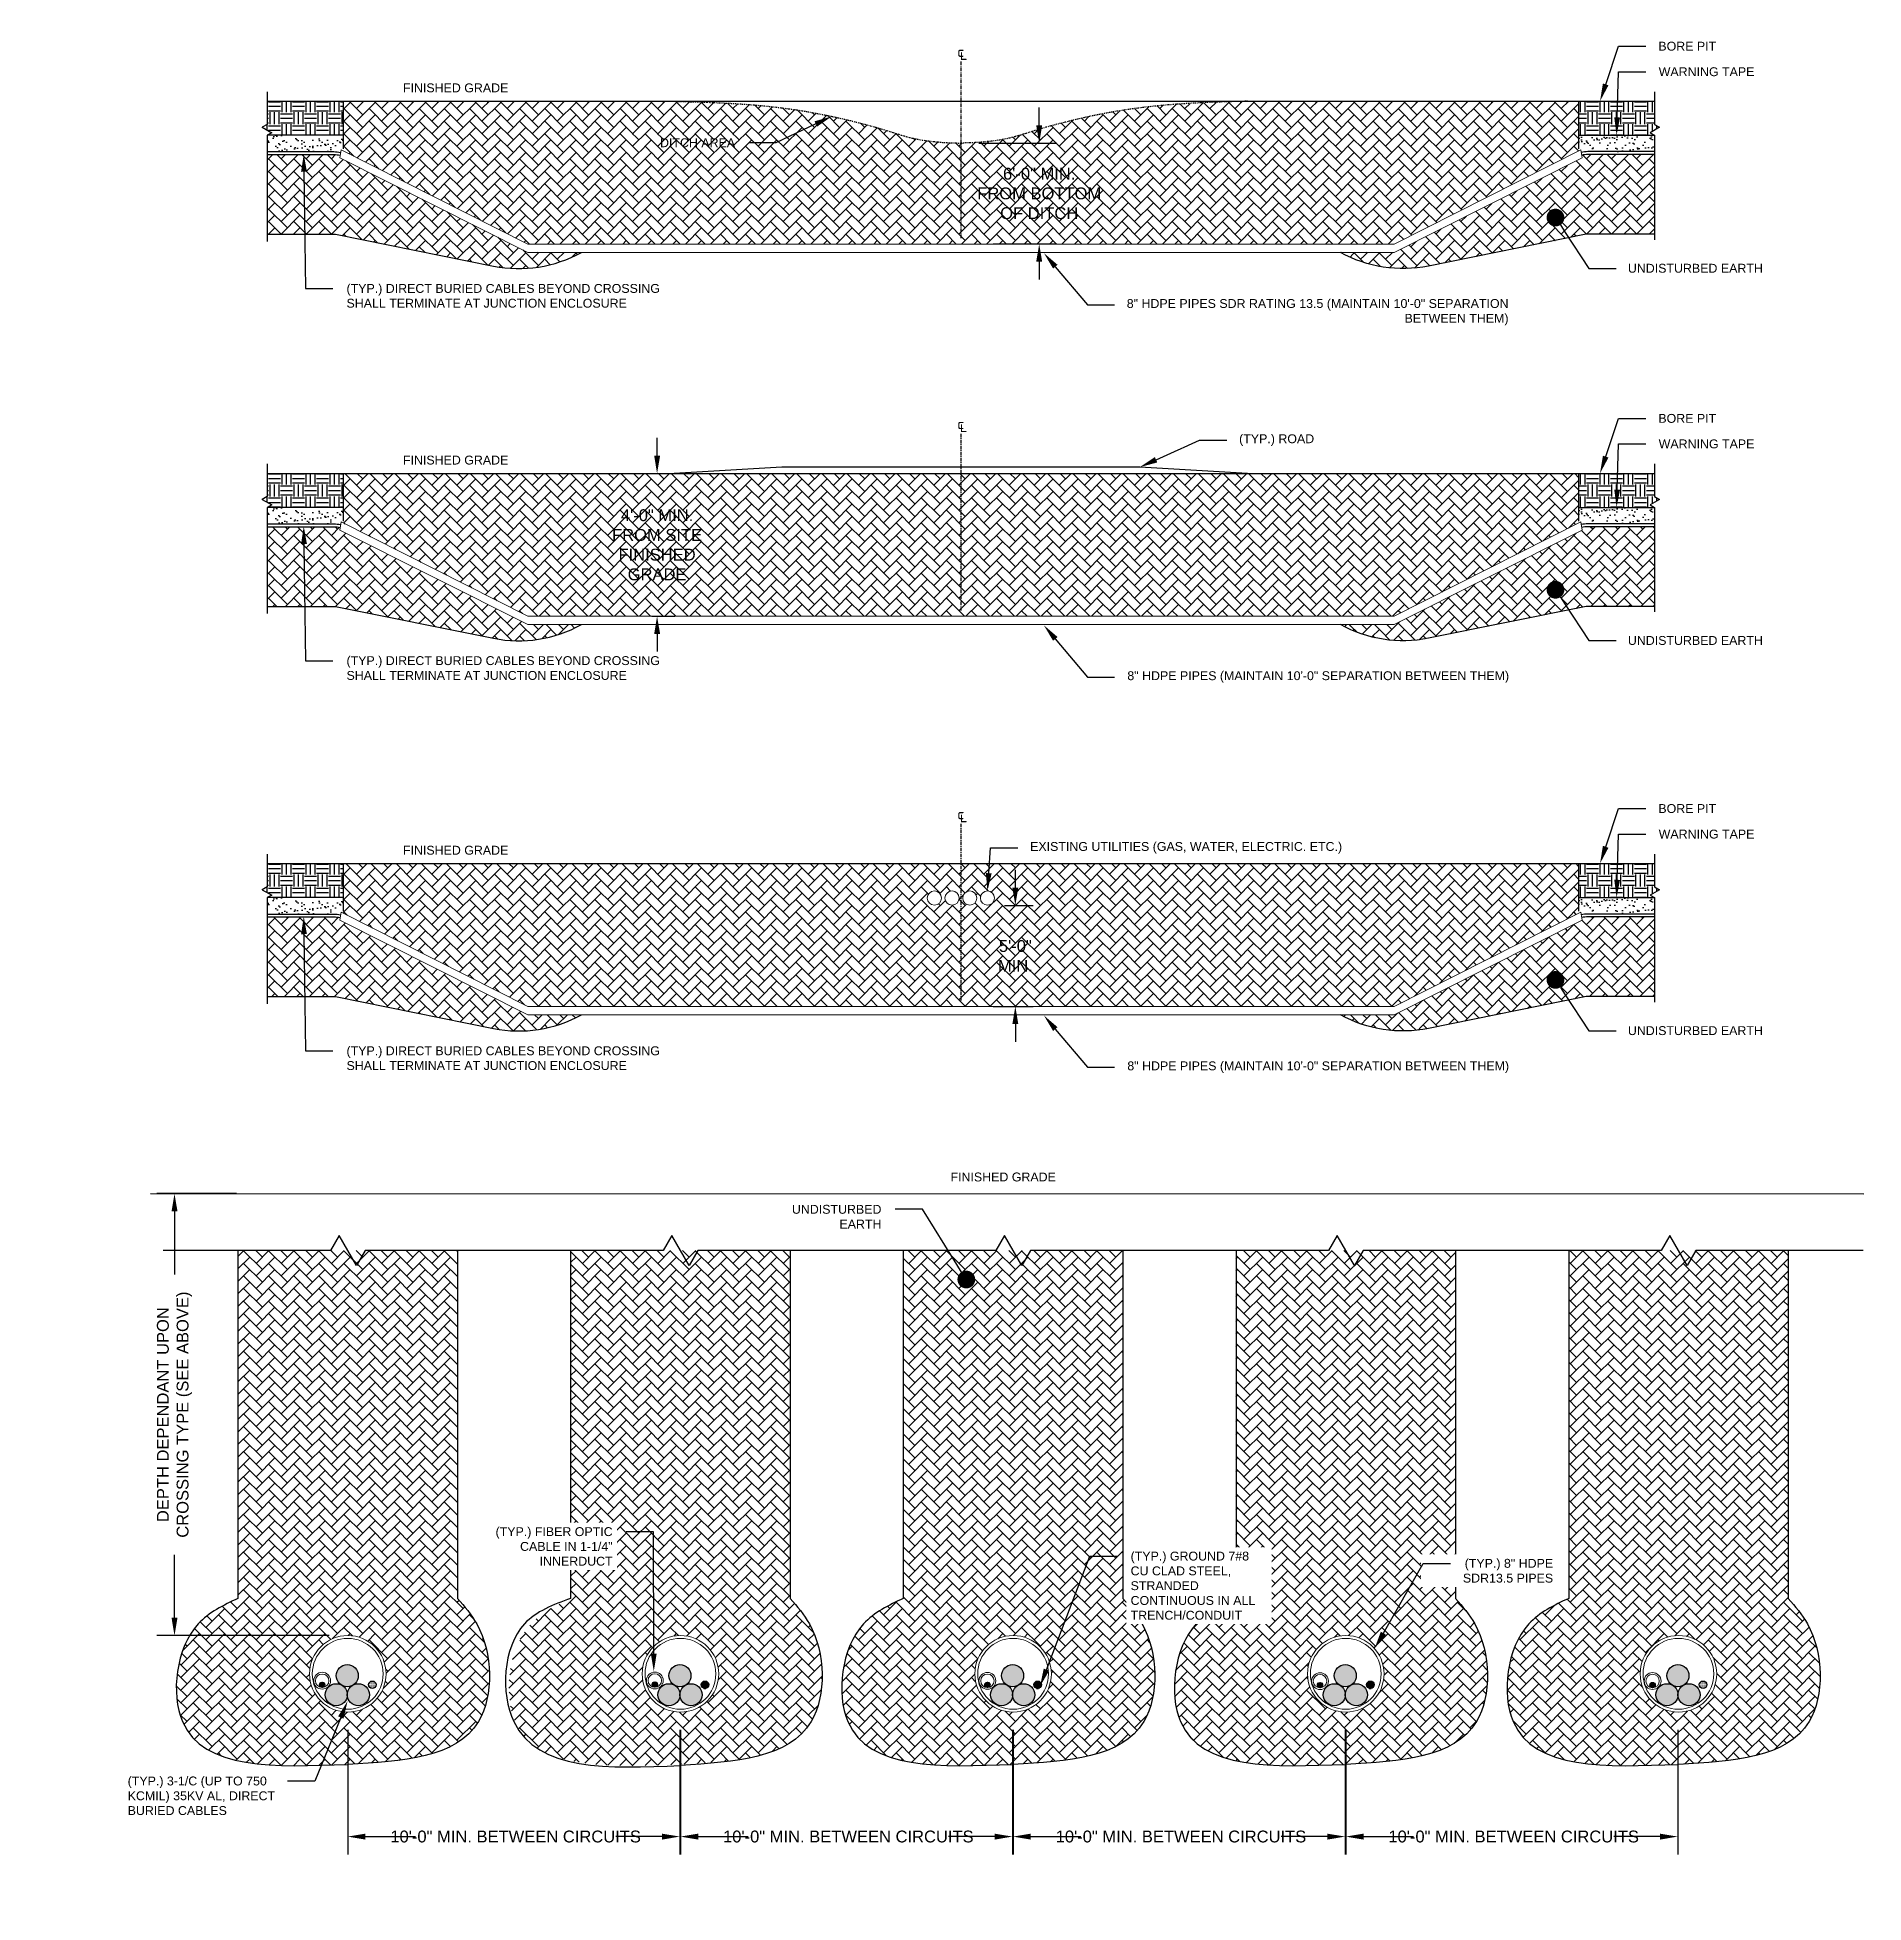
# Model space of a CAD drawing. Header units: feet. Extents: x -17 to 269, y -41 to 210.
# Drawn here: x 63 to 268.8, y 0.1 to 210.3 of the extents above; entities that cross this region are included whole.
import ezdxf
from ezdxf import colors
from ezdxf.entities.mleader import LeaderData, LeaderLine
from ezdxf.math import Vec2, Vec3

# ---------------------------------------------------------------- set-up
doc = ezdxf.new("R2010")
doc.units = ezdxf.units.FT
doc.header["$MEASUREMENT"] = 0
doc.linetypes.add('CENTER', pattern=[2, 1.25, -0.25, 0.25, -0.25])
doc.linetypes.add('DASHED', pattern=[0.75, 0.5, -0.25])
for name, color, linetype in [('CABLE', 2, 'Continuous'), ('E-FIN-GR', 4, 'Continuous'), ('G-ANNO-DIMS', 1, 'Continuous'), ('G-NOTES', 7, 'Continuous'), ('text', 1, 'Continuous')]:
    doc.layers.add(name, color=color, linetype=linetype)
doc.layers.add('CONDUIT', color=6, linetype='Continuous', lineweight=18)
doc.styles.add('NEI-A', font='arial.ttf')
doc.dimstyles.new('NEI-A', dxfattribs={"dimtxt": 0.1, "dimasz": 0.125, "dimexe": 0.0625, "dimexo": 0.0625, "dimgap": 0.0625, "dimtad": 0, "dimtih": 1, "dimtoh": 1, "dimdec": 4, "dimzin": 3, "dimdsep": 46, "dimlunit": 4, "dimtxsty": 'NEI-A', "dimcen": 0, "dimadec": 0, "dimazin": 0, "dimtfac": 0.75, "dimtdec": 4, "dimtofl": 0, "dimtmove": 0, "dimatfit": 3, "dimfxl": 1, "dimfrac": 1, "dimtolj": 1, "dimtzin": 0, "dimarcsym": 0})
pattern_1 = [(45, (1, 0), (0, 1.4142136), [3, -1]), (135, (1.7071, 0.7071), (1e-16, 1.4142136), [3, -1])]
pattern_2 = [(37.5, (-3e-14, 43.9596), (-0.0404318, 1.236717), [0, -0.9756, 0, -1.0911318, 0, -1.0429936]), (7.5, (-3e-14, 43.9596), (1.135917, 1.811372), [0, -0.5263106, 0, -0.8793238, 0, -0.336967]), (327.5, (-0.7895, 43.9596), (1.9987877, 0.0036322), [0, -0.320921, 0, -1.155316, 0, -1.508329]), (317.5, (-0.7895, 43.9596), (1.929459, 0.563329), [0, -0.1604606, 0, -0.7573738, 0, -0.866487])]
pattern_3 = [(0, (-3e-14, 43.9596), (1.35, 1.35), [1.35, -1.35]), (0, (-3e-14, 44.4658), (1.35, 1.35), [1.35, -1.35]), (0, (-3e-14, 44.9721), (1.35, 1.35), [1.35, -1.35]), (90, (0.1687, 45.1408), (-1.35, 1.35), [1.35, -1.35]), (90, (0.675, 45.1408), (-1.35, 1.35), [1.35, -1.35]), (90, (1.1812, 45.1408), (-1.35, 1.35), [1.35, -1.35])]
pattern_4 = [(37.5, (-3e-14, 85.896), (-0.0404318, 1.236717), [0, -0.9756, 0, -1.0911318, 0, -1.0429936]), (7.5, (-3e-14, 85.896), (1.135917, 1.811372), [0, -0.5263106, 0, -0.8793238, 0, -0.336967]), (327.5, (-0.7895, 85.896), (1.9987877, 0.0036322), [0, -0.320921, 0, -1.155316, 0, -1.508329]), (317.5, (-0.7895, 85.896), (1.929459, 0.563329), [0, -0.1604606, 0, -0.7573738, 0, -0.866487])]
pattern_5 = [(0, (-3e-14, 85.896), (1.35, 1.35), [1.35, -1.35]), (0, (-3e-14, 86.4023), (1.35, 1.35), [1.35, -1.35]), (0, (-3e-14, 86.9085), (1.35, 1.35), [1.35, -1.35]), (90, (0.1687, 87.0773), (-1.35, 1.35), [1.35, -1.35]), (90, (0.675, 87.0773), (-1.35, 1.35), [1.35, -1.35]), (90, (1.1812, 87.0773), (-1.35, 1.35), [1.35, -1.35])]

msp = doc.modelspace()

# ---------------------------------------------------------------- texts
at = {"layer": 'G-ANNO-DIMS', "char_height": 1, "attachment_point": 5, "style": 'NEI-A'}
for insert in [(110.1727, 204.56423), (110.1727, 162.62781), (110.1727, 118.66823), (171.86932, 81.85218)]:
    msp.add_mtext_dynamic_manual_height_columns('{\\fArial|b0|i0|c0|p34;\\W1;FINISHED GRADE}', width=15.5016994, gutter_width=6.5625, heights=[0], dxfattribs=dict(at, insert=insert))
at = {"layer": 'text', "char_height": 0.9, "attachment_point": 2, "style": 'NEI-A'}
for insert in [(167.10585, 209.20299), (167.10585, 167.26657), (167.10585, 123.30699)]:
    msp.add_mtext('{\\fISOCPEUR|b0|i0|c0|p34;\\H1.5x;℄}', dxfattribs=dict(at, insert=insert))

# ---------------------------------------------------------------- blocks, each defined once
blk = doc.blocks.new('*D1')
at = {"layer": 'Defpoints', "color": 0, "transparency": 16777216}
for p in [(98.01, 21.57), (135.43, 21.57), (98.01, 7.54)]:
    blk.add_point(p, dxfattribs=at)
at = {"layer": 'G-ANNO-DIMS', "color": 0, "lineweight": -2, "transparency": 16777216}
for p, q in [((98.01, 19.57), (98.01, 5.54)), ((135.43, 19.57), (135.43, 5.54)), ((100.01, 7.54), (105.65, 7.54)), ((133.43, 7.54), (128.21, 7.54))]:
    blk.add_line(p, q, dxfattribs=at)
at = {"layer": 'G-ANNO-DIMS', "color": 0, "transparency": 16777216}
for points in [[(100.01, 7.87), (100.01, 7.2), (98.01, 7.54)], [(133.43, 7.87), (133.43, 7.2), (135.43, 7.54)]]:
    blk.add_solid(points, dxfattribs=at)
at = {"layer": 'G-ANNO-DIMS', "color": 0, "transparency": 16777216, "insert": (116.93, 7.54), "char_height": 3.2, "width": 27.1343, "attachment_point": 5, "style": 'NEI-A'}
blk.add_mtext('\\A1;{\\H0.41667x;10\'-0" MIN. BETWEEN CIRCUITS}', dxfattribs=at)
blk = doc.blocks.new('_Dot')
at = {"color": 0, "linetype": 'ByBlock', "lineweight": -2}
blk.add_line((-0.5, 0), (-1, 0), dxfattribs=at)
at = {"color": 0, "linetype": 'ByBlock', "const_width": 0.5}
blk.add_lwpolyline([(-0.25, 0, 1), (0.25, 0, 1)], format="xyb", close=True, dxfattribs=at)
blk = doc.blocks.new('*D2')
at = {"layer": 'Defpoints', "color": 0, "transparency": 16777216}
for p in [(167.11, 198.35), (175.93, 198.35), (168.74, 186.98)]:
    blk.add_point(p, dxfattribs=at)
at = {"layer": 'G-ANNO-DIMS', "color": 0, "lineweight": -2, "transparency": 16777216}
for p, q in [((175.93, 200.35), (175.93, 202.35)), ((169.11, 198.35), (177.93, 198.35)), ((170.74, 186.98), (177.93, 186.98)), ((175.93, 184.98), (175.93, 182.98))]:
    blk.add_line(p, q, dxfattribs=at)
at = {"layer": 'G-ANNO-DIMS', "color": 0, "transparency": 16777216}
for points in [[(175.59, 200.35), (176.26, 200.35), (175.93, 198.35)], [(175.59, 184.98), (176.26, 184.98), (175.93, 186.98)]]:
    blk.add_solid(points, dxfattribs=at)
at = {"layer": 'G-ANNO-DIMS', "color": 0, "transparency": 16777216, "insert": (175.93, 192.67), "char_height": 3.2, "width": 14.0503, "attachment_point": 5, "style": 'NEI-A'}
blk.add_mtext('\\A1;{\\H0.41667x;6\'-0" MIN. FROM BOTTOM OF DITCH}', dxfattribs=at)
blk = doc.blocks.new('*D4')
at = {"layer": 'Defpoints', "color": 0, "transparency": 16777216}
for p in [(128.63, 161.13), (132.87, 161.13), (130.26, 145.04)]:
    blk.add_point(p, dxfattribs=at)
at = {"layer": 'G-ANNO-DIMS', "color": 0, "lineweight": -2, "transparency": 16777216}
for p, q in [((132.87, 163.13), (132.87, 165.13)), ((130.63, 161.13), (134.87, 161.13)), ((132.26, 145.04), (134.87, 145.04)), ((132.87, 143.04), (132.87, 141.04))]:
    blk.add_line(p, q, dxfattribs=at)
at = {"layer": 'G-ANNO-DIMS', "color": 0, "transparency": 16777216}
for points in [[(132.54, 163.13), (133.21, 163.13), (132.87, 161.13)], [(132.54, 143.04), (133.21, 143.04), (132.87, 145.04)]]:
    blk.add_solid(points, dxfattribs=at)
at = {"layer": 'G-ANNO-DIMS', "color": 0, "transparency": 16777216, "insert": (132.87, 153.08), "char_height": 3.2, "width": 14.0503, "attachment_point": 5, "style": 'NEI-A'}
blk.add_mtext('\\A1;{\\H0.41667x;4\'-0" MIN. FROM SITE FINISHED GRADE }', dxfattribs=at)
blk = doc.blocks.new('*D5')
at = {"layer": 'Defpoints', "color": 0, "transparency": 16777216}
for p in [(170, 112.46), (173.24, 112.46), (168.74, 101.08)]:
    blk.add_point(p, dxfattribs=at)
at = {"layer": 'G-ANNO-DIMS', "color": 0, "lineweight": -2, "transparency": 16777216}
for p, q in [((173.24, 114.46), (173.24, 116.46)), ((172, 112.46), (175.24, 112.46)), ((170.74, 101.08), (175.24, 101.08)), ((173.24, 99.08), (173.24, 97.08))]:
    blk.add_line(p, q, dxfattribs=at)
at = {"layer": 'G-ANNO-DIMS', "color": 0, "transparency": 16777216}
for points in [[(172.9, 114.46), (173.57, 114.46), (173.24, 112.46)], [(172.9, 99.08), (173.57, 99.08), (173.24, 101.08)]]:
    blk.add_solid(points, dxfattribs=at)
at = {"layer": 'G-ANNO-DIMS', "color": 0, "transparency": 16777216, "insert": (173.24, 106.77), "char_height": 3.2, "width": 5.6868, "attachment_point": 5, "style": 'NEI-A'}
blk.add_mtext('\\A1;{\\H0.41667x;5\'-0" MIN. }', dxfattribs=at)
blk = doc.blocks.new('*D3')
at = {"layer": 'Defpoints', "color": 0, "transparency": 16777216}
for p in [(87.48, 79.98), (78.49, 30.19), (97.92, 30.19)]:
    blk.add_point(p, dxfattribs=at)
at = {"layer": 'G-ANNO-DIMS', "color": 0, "lineweight": -2, "transparency": 16777216}
for p, q in [((85.48, 79.98), (76.49, 79.98)), ((78.49, 77.98), (78.49, 70.87)), ((78.49, 32.19), (78.49, 39.29)), ((95.92, 30.19), (76.49, 30.19))]:
    blk.add_line(p, q, dxfattribs=at)
at = {"layer": 'G-ANNO-DIMS', "color": 0, "transparency": 16777216}
for points in [[(78.16, 77.98), (78.83, 77.98), (78.49, 79.98)], [(78.16, 32.19), (78.83, 32.19), (78.49, 30.19)]]:
    blk.add_solid(points, dxfattribs=at)
at = {"layer": 'G-ANNO-DIMS', "color": 0, "transparency": 16777216, "insert": (78.49, 55.08), "char_height": 3.2, "width": 27.7039, "attachment_point": 5, "rotation": 90, "style": 'NEI-A'}
blk.add_mtext('\\A1;{\\H0.41667x;DEPTH DEPENDANT UPON CROSSING TYPE (SEE ABOVE)}', dxfattribs=at)
blk = doc.blocks.new('*D6')
at = {"layer": 'Defpoints', "color": 0, "transparency": 16777216}
for p in [(135.5, 21.57), (172.91, 21.57), (135.5, 7.54)]:
    blk.add_point(p, dxfattribs=at)
at = {"layer": 'G-ANNO-DIMS', "color": 0, "lineweight": -2, "transparency": 16777216}
for p, q in [((135.5, 19.57), (135.5, 5.54)), ((172.91, 19.57), (172.91, 5.54)), ((137.5, 7.54), (143.13, 7.54)), ((170.91, 7.54), (165.7, 7.54))]:
    blk.add_line(p, q, dxfattribs=at)
at = {"layer": 'G-ANNO-DIMS', "color": 0, "transparency": 16777216}
for points in [[(137.5, 7.87), (137.5, 7.2), (135.5, 7.54)], [(170.91, 7.87), (170.91, 7.2), (172.91, 7.54)]]:
    blk.add_solid(points, dxfattribs=at)
at = {"layer": 'G-ANNO-DIMS', "color": 0, "transparency": 16777216, "insert": (154.42, 7.54), "char_height": 3.2, "width": 27.1343, "attachment_point": 5, "style": 'NEI-A'}
blk.add_mtext('\\A1;{\\H0.41667x;10\'-0" MIN. BETWEEN CIRCUITS}', dxfattribs=at)
blk = doc.blocks.new('*D7')
at = {"layer": 'Defpoints', "color": 0, "transparency": 16777216}
for p in [(172.98, 21.57), (210.4, 21.57), (172.98, 7.54)]:
    blk.add_point(p, dxfattribs=at)
at = {"layer": 'G-ANNO-DIMS', "color": 0, "lineweight": -2, "transparency": 16777216}
for p, q in [((172.98, 19.57), (172.98, 5.54)), ((210.4, 19.57), (210.4, 5.54)), ((174.98, 7.54), (180.62, 7.54)), ((208.4, 7.54), (203.19, 7.54))]:
    blk.add_line(p, q, dxfattribs=at)
at = {"layer": 'G-ANNO-DIMS', "color": 0, "transparency": 16777216}
for points in [[(174.98, 7.87), (174.98, 7.2), (172.98, 7.54)], [(208.4, 7.87), (208.4, 7.2), (210.4, 7.54)]]:
    blk.add_solid(points, dxfattribs=at)
at = {"layer": 'G-ANNO-DIMS', "color": 0, "transparency": 16777216, "insert": (191.9, 7.54), "char_height": 3.2, "width": 27.1343, "attachment_point": 5, "style": 'NEI-A'}
blk.add_mtext('\\A1;{\\H0.41667x;10\'-0" MIN. BETWEEN CIRCUITS}', dxfattribs=at)
blk = doc.blocks.new('*D8')
at = {"layer": 'Defpoints', "color": 0, "transparency": 16777216}
for p in [(210.47, 21.57), (247.88, 21.57), (210.47, 7.54)]:
    blk.add_point(p, dxfattribs=at)
at = {"layer": 'G-ANNO-DIMS', "color": 0, "lineweight": -2, "transparency": 16777216}
for p, q in [((210.47, 19.57), (210.47, 5.54)), ((247.88, 19.57), (247.88, 5.54)), ((212.47, 7.54), (218.11, 7.54)), ((245.88, 7.54), (240.67, 7.54))]:
    blk.add_line(p, q, dxfattribs=at)
at = {"layer": 'G-ANNO-DIMS', "color": 0, "transparency": 16777216}
for points in [[(212.47, 7.87), (212.47, 7.2), (210.47, 7.54)], [(245.88, 7.87), (245.88, 7.2), (247.88, 7.54)]]:
    blk.add_solid(points, dxfattribs=at)
at = {"layer": 'G-ANNO-DIMS', "color": 0, "transparency": 16777216, "insert": (229.39, 7.54), "char_height": 3.2, "width": 27.1343, "attachment_point": 5, "style": 'NEI-A'}
blk.add_mtext('\\A1;{\\H0.41667x;10\'-0" MIN. BETWEEN CIRCUITS}', dxfattribs=at)

# ---------------------------------------------------------------- dimensions: what is measured, and where the dimension line sits
at = {"layer": 'G-ANNO-DIMS'}
for base, p1, p2, text, picture, middle in [((175.92634, 198.35449), (168.73624, 186.97768), (167.10585, 198.35449), '{\\H0.41667x;6\'-0" MIN. FROM BOTTOM OF DITCH}', '*D2', (175.92634, 192.66609)), ((132.87289, 161.12736), (130.2587, 145.04126), (128.62831, 161.12736), '{\\H0.41667x;4\'-0" MIN. FROM SITE FINISHED GRADE }', '*D4', (132.87289, 153.08431)), ((173.23631, 112.45849), (168.73624, 101.08168), (170.00337, 112.45849), '{\\H0.41667x;5\'-0" MIN. }', '*D5', (173.23631, 106.77008))]:
    dim = msp.add_linear_dim(base=base, p1=p1, p2=p2, angle=90, text=text, dimstyle='NEI-A', override={"dimscale": 32, "dimasz": 0.0625}, dxfattribs=at)
    dim.commit()
    dim.dimension.update_dxf_attribs({"geometry": picture, "text_midpoint": middle})
dim = msp.add_linear_dim(base=(78.49234, 30.19314), p1=(87.47758, 79.97561), p2=(97.91905, 30.19314), angle=90, text='{\\H0.41667x;DEPTH DEPENDANT UPON CROSSING TYPE (SEE ABOVE)}', dimstyle='NEI-A', override={"dimscale": 32, "dimasz": 0.0625}, dxfattribs=at)
dim.commit()
dim.dimension.update_dxf_attribs({"geometry": '*D3', "text_midpoint": (78.49234, 55.08438), "text_rotation": 90})
for base, p1, p2, picture, middle in [((98.01321, 7.5361), (135.42557, 21.56814), (98.01321, 21.56814), '*D1', (116.93114, 7.5361)), ((135.49902, 7.5361), (172.91137, 21.56814), (135.49902, 21.56814), '*D6', (154.41695, 7.5361)), ((172.98483, 7.5361), (210.39718, 21.56814), (172.98483, 21.56814), '*D7', (191.90275, 7.5361)), ((210.47064, 7.5361), (247.88299, 21.56814), (210.47064, 21.56814), '*D8', (229.38856, 7.5361))]:
    dim = msp.add_linear_dim(base=base, p1=p1, p2=p2, angle=180, text='{\\H0.41667x;10\'-0" MIN. BETWEEN CIRCUITS}', dimstyle='NEI-A', override={"dimscale": 32, "dimasz": 0.0625}, dxfattribs=at)
    dim.commit()
    dim.dimension.update_dxf_attribs({"geometry": picture, "text_midpoint": middle, "dimtype": 160})

# ---------------------------------------------------------------- hatches: boundary and pattern name
h = msp.add_hatch()
h.set_pattern_fill('EARTH', color=8, scale=5.4)
h.set_pattern_definition(pattern_5)
h.paths.add_polyline_path([(97.49986, 203.06378), (97.49986, 199.23013), (88.94714, 199.23013), (88.94714, 199.23378), (89.4412, 199.51903), (88.38895, 200.12655), (88.94714, 200.44882), (88.94714, 203.06378)])
h = msp.add_hatch()
h.set_pattern_fill('EARTH', color=8, scale=5.4)
h.set_pattern_definition(pattern_3)
h.paths.add_polyline_path([(97.49986, 161.12736), (97.49986, 157.29371), (88.94714, 157.29371), (88.94714, 157.29736), (89.4412, 157.58261), (88.38895, 158.19013), (88.94714, 158.5124), (88.94714, 161.12736)])
h = msp.add_hatch()
h.set_pattern_fill('EARTH', color=8, scale=5.4)
h.paths.add_polyline_path([(97.49986, 117.16778), (97.49986, 113.33412), (88.94714, 113.33412), (88.94714, 113.33778), (89.4412, 113.62302), (88.38895, 114.23054), (88.94714, 114.55282), (88.94714, 117.16778)])
h = msp.add_hatch()
h.set_pattern_fill('AR-HBONE', color=8, scale=0.25)
edge = h.paths.add_edge_path(flags=0)
edge.add_arc((97.95893, 25.67326), 1.245, -60.0000001, 0.0000001, ccw=False)
edge.add_arc((99.20393, 23.51685), 1.245, 0, 119.9999999, ccw=False)
edge.add_arc((99.20393, 23.51685), 1.245, -180, 0, ccw=False)
edge.add_arc((96.71393, 23.51685), 1.245, 180, 360, ccw=False)
edge.add_arc((96.71393, 23.51685), 1.245, 59.9999999, 180.0000002, ccw=False)
edge.add_arc((97.95893, 25.67326), 1.245, 180, 240, ccw=False)
edge.add_arc((97.95893, 25.67326), 1.245, 0, 180, ccw=False)
edge = h.paths.add_edge_path(flags=0)
edge.add_arc((98.01321, 25.88064), 3.9905, 0, 360)
edge = h.paths.add_edge_path(flags=16)
edge.add_arc((98.01321, 25.88064), 4.3125, 0, 180)
edge.add_arc((98.01321, 25.88064), 4.3125, 180, 360)
edge = h.paths.add_edge_path(flags=0)
edge.add_arc((98.01321, 25.88064), 3.9905, 0, 360)
edge = h.paths.add_edge_path(flags=16)
edge.add_arc((88.96552, 23.19091), 0.0876, 0, 360)
h.paths.add_polyline_path([(85.64551, 34.37907), (85.51672, 34.31765), (85.38798, 34.25618), (85.25933, 34.1946), (85.13082, 34.13284), (85.00251, 34.07085), (84.87442, 34.00857), (84.74662, 33.94595), (84.61915, 33.88292), (84.49206, 33.81944), (84.36539, 33.75544), (84.23919, 33.69086), (84.11351, 33.62565), (83.98839, 33.55975), (83.86389, 33.4931), (83.74004, 33.42565), (83.6169, 33.35733), (83.49452, 33.2881), (83.37293, 33.21788), (83.25219, 33.14664), (83.13235, 33.0743), (83.01344, 33.0008), (82.89553, 32.92611), (82.77865, 32.85014), (82.66286, 32.77286), (82.54819, 32.69419), (82.4347, 32.61409), (82.32244, 32.53249), (82.21144, 32.44933), (82.10177, 32.36457), (81.99345, 32.27814), (81.88656, 32.18999), (81.78112, 32.10005), (81.67718, 32.00827), (81.5748, 31.91459), (81.47402, 31.81896), (81.37489, 31.72132), (81.27746, 31.6216), (81.18176, 31.51976), (81.08785, 31.41574), (80.99574, 31.30956), (80.90543, 31.20128), (80.81692, 31.09094), (80.73021, 30.97858), (80.6453, 30.86428), (80.5622, 30.74806), (80.48089, 30.62999), (80.40139, 30.51011), (80.32369, 30.38847), (80.24779, 30.26513), (80.1737, 30.14013), (80.10141, 30.01353), (80.03093, 29.88537), (79.96225, 29.7557), (79.89538, 29.62458), (79.83031, 29.49206), (79.76705, 29.35818), (79.7056, 29.223), (79.64595, 29.08656), (79.58811, 28.94892), (79.53208, 28.81013), (79.47786, 28.67023), (79.42545, 28.52928), (79.37484, 28.38733), (79.32605, 28.24442), (79.27907, 28.10062), (79.23389, 27.95596), (79.19053, 27.8105), (79.14898, 27.66429), (79.10924, 27.51738), (79.07132, 27.36982), (79.03521, 27.22165), (79.00091, 27.07294), (78.96842, 26.92373), (78.93775, 26.77406), (78.90889, 26.624), (78.88185, 26.47359), (78.85662, 26.32288), (78.83321, 26.17192), (78.81162, 26.02076), (78.79184, 25.86946), (78.77388, 25.71805), (78.75774, 25.5666), (78.74342, 25.41515), (78.73091, 25.26376), (78.72022, 25.11247), (78.71136, 24.96133), (78.70431, 24.81039), (78.69908, 24.65971), (78.69568, 24.50933), (78.69409, 24.35931), (78.69433, 24.20969), (78.69638, 24.06053), (78.70027, 23.91187), (78.70597, 23.76377), (78.7135, 23.61628), (78.72285, 23.46944), (78.73402, 23.3233), (78.74702, 23.17792), (78.76184, 23.03335), (78.77849, 22.88964), (78.79697, 22.74683), (78.81727, 22.60499), (78.8394, 22.46415), (78.86336, 22.32436), (78.88914, 22.18569), (78.91675, 22.04817), (78.94619, 21.91187), (78.97746, 21.77682), (79.01056, 21.64308), (79.04549, 21.5107), (79.08225, 21.37973), (79.12084, 21.25023), (79.16126, 21.12223), (79.20351, 20.99579), (79.24759, 20.87097), (79.29351, 20.7478), (79.34126, 20.62635), (79.39084, 20.50666), (79.44225, 20.38877), (79.49549, 20.27269), (79.55054, 20.15841), (79.60738, 20.04591), (79.666, 19.93518), (79.7264, 19.8262), (79.78855, 19.71897), (79.85244, 19.61346), (79.91806, 19.50968), (79.9854, 19.40759), (80.05444, 19.3072), (80.12517, 19.20848), (80.19758, 19.11142), (80.27165, 19.01601), (80.34736, 18.92224), (80.42472, 18.8301), (80.5037, 18.73956), (80.58428, 18.65062), (80.66647, 18.56327), (80.75024, 18.47749), (80.83557, 18.39326), (80.92247, 18.31058), (81.0109, 18.22943), (81.10087, 18.1498), (81.19235, 18.07167), (81.28534, 17.99503), (81.37981, 17.91987), (81.47576, 17.84618), (81.57318, 17.77394), (81.67204, 17.70314), (81.77235, 17.63376), (81.87407, 17.5658), (81.97721, 17.49924), (82.08174, 17.43406), (82.18766, 17.37025), (82.29494, 17.30781), (82.40359, 17.24671), (82.51357, 17.18694), (82.62489, 17.12849), (82.73752, 17.07135), (82.85146, 17.01551), (82.96669, 16.96094), (83.08319, 16.90764), (83.20096, 16.8556), (83.31998, 16.8048), (83.44024, 16.75522), (83.56172, 16.70686), (83.68441, 16.6597), (83.8083, 16.61373), (83.93337, 16.56893), (84.05961, 16.52529), (84.18701, 16.4828), (84.31555, 16.44145), (84.44523, 16.40122), (84.57602, 16.3621), (84.70792, 16.32407), (84.8409, 16.28713), (84.97497, 16.25126), (85.1101, 16.21644), (85.24628, 16.18266), (85.38349, 16.14992), (85.52174, 16.11819), (85.66099, 16.08746), (85.80124, 16.05772), (85.94247, 16.02896), (86.08468, 16.00117), (86.22784, 15.97432), (86.37195, 15.94841), (86.51699, 15.92343), (86.66295, 15.89936), (86.80981, 15.87618), (86.95756, 15.85389), (87.10619, 15.83247), (87.25569, 15.81191), (87.40604, 15.79219), (87.55722, 15.7733), (87.70923, 15.75523), (87.86205, 15.73797), (88.01567, 15.7215), (88.17008, 15.70581), (88.32525, 15.69088), (88.48119, 15.67671), (88.63787, 15.66328), (88.79528, 15.65057), (88.95341, 15.63857), (89.11224, 15.62728), (89.27177, 15.61667), (89.43197, 15.60673), (89.59284, 15.59745), (89.75436, 15.58882), (89.91652, 15.58083), (90.07931, 15.57345), (90.2427, 15.56668), (90.4067, 15.56051), (90.57128, 15.55492), (90.73643, 15.54989), (90.90215, 15.54542), (91.0684, 15.54149), (91.23519, 15.53809), (91.4025, 15.5352), (91.57031, 15.53281), (91.73862, 15.53091), (91.9074, 15.52949), (92.07665, 15.52853), (92.24636, 15.52802), (92.4165, 15.52794), (92.58707, 15.52829), (92.75805, 15.52905), (92.92942, 15.5302), (93.10119, 15.53173), (93.27333, 15.53364), (93.44582, 15.5359), (93.61866, 15.5385), (93.79184, 15.54143), (93.96533, 15.54468), (94.13913, 15.54824), (94.31322, 15.55208), (94.4876, 15.5562), (94.66223, 15.56059), (94.83712, 15.56522), (95.01225, 15.5701), (95.18761, 15.5752), (95.36318, 15.58051), (95.53895, 15.58601), (95.7149, 15.59171), (95.89103, 15.59757), (96.06732, 15.60359), (96.24375, 15.60976), (96.42032, 15.61606), (96.59701, 15.62248), (96.7738, 15.629), (96.95068, 15.63562), (97.12765, 15.64231), (97.30468, 15.64908), (97.48177, 15.65589), (97.65889, 15.66274), (97.83605, 15.66962), (98.01321, 15.67652), (98.15285, 15.68455), (98.29248, 15.69259), (98.4321, 15.70066), (98.57168, 15.70875), (98.71122, 15.71688), (98.85072, 15.72506), (98.99016, 15.7333), (99.12953, 15.74161), (99.26882, 15.75), (99.40803, 15.75847), (99.54714, 15.76705), (99.68614, 15.77573), (99.82503, 15.78453), (99.9638, 15.79346), (100.10242, 15.80253), (100.24091, 15.81175), (100.37924, 15.82112), (100.5174, 15.83066), (100.65539, 15.84038), (100.7932, 15.85029), (100.93082, 15.86039), (101.06823, 15.8707), (101.20543, 15.88123), (101.34241, 15.89198), (101.47916, 15.90297), (101.61567, 15.91421), (101.75193, 15.9257), (101.88792, 15.93746), (102.02365, 15.9495), (102.1591, 15.96182), (102.29425, 15.97443), (102.42911, 15.98736), (102.56366, 16.0006), (102.69789, 16.01416), (102.8318, 16.02806), (102.96536, 16.0423), (103.09858, 16.0569), (103.23145, 16.07186), (103.36394, 16.0872), (103.49606, 16.10293), (103.6278, 16.11904), (103.75914, 16.13556), (103.89007, 16.1525), (104.02059, 16.16986), (104.15069, 16.18765), (104.28035, 16.20589), (104.40957, 16.22458), (104.53833, 16.24373), (104.66663, 16.26336), (104.79446, 16.28347), (104.92181, 16.30407), (105.04867, 16.32518), (105.17502, 16.3468), (105.30086, 16.36894), (105.42619, 16.39161), (105.55098, 16.41483), (105.67523, 16.43859), (105.79894, 16.46292), (105.92208, 16.48782), (106.04465, 16.51331), (106.16665, 16.53938), (106.28806, 16.56606), (106.40887, 16.59335), (106.52907, 16.62125), (106.64866, 16.64979), (106.76762, 16.67897), (106.88594, 16.7088), (107.00362, 16.7393), (107.12064, 16.77046), (107.237, 16.8023), (107.35268, 16.83483), (107.46768, 16.86806), (107.58198, 16.90201), (107.69558, 16.93667), (107.80846, 16.97206), (107.92062, 17.00819), (108.03205, 17.04507), (108.14274, 17.08271), (108.25267, 17.12112), (108.36185, 17.1603), (108.47025, 17.20028), (108.57787, 17.24105), (108.6847, 17.28264), (108.79073, 17.32504), (108.89595, 17.36827), (109.00035, 17.41233), (109.10392, 17.45725), (109.20666, 17.50302), (109.30854, 17.54966), (109.40957, 17.59718), (109.50972, 17.64558), (109.609, 17.69489), (109.7074, 17.7451), (109.8049, 17.79622), (109.90149, 17.84828), (109.99716, 17.90126), (110.09191, 17.9552), (110.18572, 18.01009), (110.27859, 18.06595), (110.37051, 18.12279), (110.46146, 18.18061), (110.55144, 18.23942), (110.64043, 18.29924), (110.72843, 18.36008), (110.81543, 18.42194), (110.90141, 18.48484), (110.98637, 18.54878), (111.07031, 18.61378), (111.1532, 18.67984), (111.23503, 18.74698), (111.31581, 18.8152), (111.39552, 18.88452), (111.47415, 18.95494), (111.55169, 19.02647), (111.62813, 19.09913), (111.70346, 19.17292), (111.77767, 19.24786), (111.85076, 19.32395), (111.9227, 19.4012), (111.9935, 19.47962), (112.06314, 19.55923), (112.13162, 19.64003), (112.19892, 19.72204), (112.26503, 19.80526), (112.32995, 19.88969), (112.39366, 19.97537), (112.45616, 20.06228), (112.51744, 20.15045), (112.57748, 20.23987), (112.63627, 20.33057), (112.69381, 20.42256), (112.75009, 20.51583), (112.8051, 20.61039), (112.85884, 20.70622), (112.91132, 20.80329), (112.96252, 20.90157), (113.01247, 21.00105), (113.06114, 21.10169), (113.10856, 21.20347), (113.15471, 21.30637), (113.19959, 21.41035), (113.24322, 21.5154), (113.28559, 21.62149), (113.3267, 21.7286), (113.36655, 21.83669), (113.40514, 21.94575), (113.44248, 22.05575), (113.47857, 22.16666), (113.5134, 22.27846), (113.54697, 22.39112), (113.5793, 22.50463), (113.61037, 22.61894), (113.6402, 22.73404), (113.66877, 22.84991), (113.6961, 22.96651), (113.72218, 23.08383), (113.74701, 23.20183), (113.7706, 23.3205), (113.79294, 23.4398), (113.81404, 23.55971), (113.8339, 23.68021), (113.85252, 23.80127), (113.8699, 23.92287), (113.88604, 24.04498), (113.90094, 24.16758), (113.9146, 24.29063), (113.92703, 24.41413), (113.93822, 24.53803), (113.94818, 24.66232), (113.9569, 24.78696), (113.96439, 24.91195), (113.97065, 25.03724), (113.97568, 25.16282), (113.97949, 25.28865), (113.98206, 25.41472), (113.9834, 25.54101), (113.98352, 25.66747), (113.98241, 25.79409), (113.98008, 25.92085), (113.97653, 26.04772), (113.97175, 26.17466), (113.96575, 26.30167), (113.95853, 26.42871), (113.95009, 26.55576), (113.94044, 26.68279), (113.92956, 26.80978), (113.91747, 26.9367), (113.90416, 27.06353), (113.88964, 27.19024), (113.8739, 27.3168), (113.85696, 27.4432), (113.8388, 27.56941), (113.81942, 27.69539), (113.79884, 27.82114), (113.77705, 27.94661), (113.75406, 28.07179), (113.72985, 28.19665), (113.70444, 28.32117), (113.67783, 28.44531), (113.65001, 28.56906), (113.62099, 28.69239), (113.59077, 28.81528), (113.55934, 28.9377), (113.52672, 29.05962), (113.4929, 29.18102), (113.45788, 29.30187), (113.42166, 29.42215), (113.38424, 29.54184), (113.34564, 29.66091), (113.30583, 29.77933), (113.26484, 29.89708), (113.22265, 30.01413), (113.17927, 30.13046), (113.1347, 30.24604), (113.08894, 30.36085), (113.042, 30.47486), (112.99386, 30.58805), (112.94454, 30.70039), (112.89404, 30.81186), (112.84235, 30.92243), (112.78948, 31.03208), (112.73542, 31.14078), (112.68019, 31.24851), (112.62377, 31.35524), (112.56618, 31.46094), (112.5074, 31.5656), (112.44748, 31.66922), (112.38644, 31.77184), (112.32433, 31.8735), (112.26117, 31.97422), (112.19702, 32.07405), (112.13191, 32.17301), (112.06587, 32.27115), (111.99896, 32.36849), (111.93119, 32.46507), (111.86262, 32.56093), (111.79328, 32.6561), (111.72321, 32.75061), (111.65245, 32.8445), (111.58104, 32.93781), (111.50901, 33.03056), (111.4364, 33.1228), (111.36326, 33.21455), (111.28962, 33.30585), (111.21551, 33.39674), (111.14098, 33.48725), (111.06607, 33.57742), (110.99082, 33.66727), (110.91525, 33.75685), (110.83942, 33.84619), (110.76335, 33.93532), (110.6871, 34.02427), (110.61069, 34.11309), (110.53416, 34.20181), (110.45756, 34.29046), (110.38092, 34.37907), (110.38092, 73.58276), (85.64551, 73.58276)])
h = msp.add_hatch()
h.set_pattern_fill('AR-HBONE', color=8, scale=0.25)
edge = h.paths.add_edge_path(flags=0)
edge.add_arc((135.44474, 25.67326), 1.245, -60.0000001, 0.0000001, ccw=False)
edge.add_arc((136.68974, 23.51685), 1.245, 0, 119.9999999, ccw=False)
edge.add_arc((136.68974, 23.51685), 1.245, -180, 0, ccw=False)
edge.add_arc((134.19974, 23.51685), 1.245, 180, 360, ccw=False)
edge.add_arc((134.19974, 23.51685), 1.245, 59.9999999, 180.0000002, ccw=False)
edge.add_arc((135.44474, 25.67326), 1.245, 180, 240, ccw=False)
edge.add_arc((135.44474, 25.67326), 1.245, 0, 180, ccw=False)
edge = h.paths.add_edge_path(flags=0)
edge.add_arc((135.49902, 25.88064), 3.9905, 0, 360)
edge = h.paths.add_edge_path(flags=16)
edge.add_arc((135.49902, 25.88064), 4.3125, 0, 180)
edge.add_arc((135.49902, 25.88064), 4.3125, 180, 360)
edge = h.paths.add_edge_path(flags=0)
edge.add_arc((135.49902, 25.88064), 3.9905, 0, 360)
edge = h.paths.add_edge_path(flags=16)
edge.add_arc((126.45133, 23.19091), 0.06782, 0, 360)
h.paths.add_polyline_path([(123.13131, 34.37907), (123.00253, 34.31765), (122.87378, 34.25618), (122.74514, 34.1946), (122.61663, 34.13284), (122.48831, 34.07085), (122.36023, 34.00857), (122.23243, 33.94595), (122.10496, 33.88292), (121.97787, 33.81944), (121.8512, 33.75544), (121.725, 33.69086), (121.59932, 33.62565), (121.4742, 33.55975), (121.3497, 33.4931), (121.22585, 33.42565), (121.10271, 33.35733), (120.98033, 33.2881), (120.85874, 33.21788), (120.738, 33.14664), (120.61816, 33.0743), (120.49925, 33.0008), (120.38134, 32.92611), (120.26446, 32.85014), (120.14867, 32.77286), (120.034, 32.69419), (119.92051, 32.61409), (119.80825, 32.53249), (119.69725, 32.44933), (119.58757, 32.36457), (119.47926, 32.27814), (119.37237, 32.18999), (119.26693, 32.10005), (119.16299, 32.00827), (119.06061, 31.91459), (118.95983, 31.81896), (118.8607, 31.72132), (118.76327, 31.6216), (118.66757, 31.51976), (118.57366, 31.41574), (118.48155, 31.30956), (118.39124, 31.20128), (118.30273, 31.09094), (118.21602, 30.97858), (118.13111, 30.86428), (118.048, 30.74806), (117.9667, 30.62999), (117.8872, 30.51011), (117.8095, 30.38847), (117.7336, 30.26513), (117.65951, 30.14013), (117.58722, 30.01353), (117.51674, 29.88537), (117.44806, 29.7557), (117.38119, 29.62458), (117.31612, 29.49206), (117.25286, 29.35818), (117.19141, 29.223), (117.13176, 29.08656), (117.07392, 28.94892), (117.01789, 28.81013), (116.96367, 28.67023), (116.91126, 28.52928), (116.86065, 28.38733), (116.81186, 28.24442), (116.76488, 28.10062), (116.7197, 27.95596), (116.67634, 27.8105), (116.63479, 27.66429), (116.59505, 27.51738), (116.55713, 27.36982), (116.52101, 27.22165), (116.48672, 27.07294), (116.45423, 26.92373), (116.42356, 26.77406), (116.3947, 26.624), (116.36766, 26.47359), (116.34243, 26.32288), (116.31902, 26.17192), (116.29743, 26.02076), (116.27765, 25.86946), (116.25969, 25.71805), (116.24355, 25.5666), (116.22923, 25.41515), (116.21672, 25.26376), (116.20603, 25.11247), (116.19717, 24.96133), (116.19012, 24.81039), (116.18489, 24.65971), (116.18148, 24.50933), (116.1799, 24.35931), (116.18014, 24.20969), (116.18219, 24.06053), (116.18607, 23.91187), (116.19178, 23.76377), (116.1993, 23.61628), (116.20866, 23.46944), (116.21983, 23.3233), (116.23283, 23.17792), (116.24765, 23.03335), (116.2643, 22.88964), (116.28278, 22.74683), (116.30308, 22.60499), (116.32521, 22.46415), (116.34917, 22.32436), (116.37495, 22.18569), (116.40256, 22.04817), (116.432, 21.91187), (116.46327, 21.77682), (116.49637, 21.64308), (116.5313, 21.5107), (116.56806, 21.37973), (116.60664, 21.25023), (116.64706, 21.12223), (116.68932, 20.99579), (116.7334, 20.87097), (116.77932, 20.7478), (116.82707, 20.62635), (116.87665, 20.50666), (116.92806, 20.38877), (116.9813, 20.27269), (117.03635, 20.15841), (117.09319, 20.04591), (117.15181, 19.93518), (117.21221, 19.8262), (117.27436, 19.71897), (117.33825, 19.61346), (117.40387, 19.50968), (117.47121, 19.40759), (117.54025, 19.3072), (117.61098, 19.20848), (117.68339, 19.11142), (117.75746, 19.01601), (117.83317, 18.92224), (117.91053, 18.8301), (117.98951, 18.73956), (118.07009, 18.65062), (118.15228, 18.56327), (118.23605, 18.47749), (118.32138, 18.39326), (118.40827, 18.31058), (118.49671, 18.22943), (118.58668, 18.1498), (118.67816, 18.07167), (118.77114, 17.99503), (118.86562, 17.91987), (118.96157, 17.84618), (119.05899, 17.77394), (119.15785, 17.70314), (119.25816, 17.63376), (119.35988, 17.5658), (119.46302, 17.49924), (119.56755, 17.43406), (119.67347, 17.37025), (119.78075, 17.30781), (119.88939, 17.24671), (119.99938, 17.18694), (120.1107, 17.12849), (120.22333, 17.07135), (120.33727, 17.01551), (120.4525, 16.96094), (120.569, 16.90764), (120.68677, 16.8556), (120.80579, 16.8048), (120.92605, 16.75522), (121.04753, 16.70686), (121.17022, 16.6597), (121.2941, 16.61373), (121.41918, 16.56893), (121.54542, 16.52529), (121.67282, 16.4828), (121.80136, 16.44145), (121.93104, 16.40122), (122.06183, 16.3621), (122.19373, 16.32407), (122.32671, 16.28713), (122.46078, 16.25126), (122.59591, 16.21644), (122.73209, 16.18266), (122.8693, 16.14992), (123.00754, 16.11819), (123.1468, 16.08746), (123.28705, 16.05772), (123.42828, 16.02896), (123.57049, 16.00117), (123.71365, 15.97432), (123.85776, 15.94841), (124.0028, 15.92343), (124.14876, 15.89936), (124.29562, 15.87618), (124.44337, 15.85389), (124.592, 15.83247), (124.7415, 15.81191), (124.89185, 15.79219), (125.04303, 15.7733), (125.19504, 15.75523), (125.34786, 15.73797), (125.50148, 15.7215), (125.65589, 15.70581), (125.81106, 15.69088), (125.967, 15.67671), (126.12368, 15.66328), (126.28109, 15.65057), (126.43922, 15.63857), (126.59805, 15.62728), (126.75758, 15.61667), (126.91778, 15.60673), (127.07865, 15.59745), (127.24017, 15.58882), (127.40233, 15.58083), (127.56512, 15.57345), (127.72851, 15.56668), (127.89251, 15.56051), (128.05709, 15.55492), (128.22224, 15.54989), (128.38795, 15.54542), (128.55421, 15.54149), (128.721, 15.53809), (128.88831, 15.5352), (129.05612, 15.53281), (129.22443, 15.53091), (129.39321, 15.52949), (129.56246, 15.52853), (129.73217, 15.52802), (129.90231, 15.52794), (130.07287, 15.52829), (130.24385, 15.52905), (130.41523, 15.5302), (130.587, 15.53173), (130.75913, 15.53364), (130.93163, 15.5359), (131.10447, 15.5385), (131.27765, 15.54143), (131.45114, 15.54468), (131.62494, 15.54824), (131.79903, 15.55208), (131.97341, 15.5562), (132.14804, 15.56059), (132.32293, 15.56522), (132.49806, 15.5701), (132.67342, 15.5752), (132.84899, 15.58051), (133.02476, 15.58601), (133.20071, 15.59171), (133.37684, 15.59757), (133.55313, 15.60359), (133.72956, 15.60976), (133.90613, 15.61606), (134.08282, 15.62248), (134.25961, 15.629), (134.43649, 15.63562), (134.61346, 15.64231), (134.79049, 15.64908), (134.96758, 15.65589), (135.1447, 15.66274), (135.32186, 15.66962), (135.49902, 15.67652), (135.63866, 15.68455), (135.77829, 15.69259), (135.9179, 15.70066), (136.05749, 15.70875), (136.19703, 15.71688), (136.33653, 15.72506), (136.47597, 15.7333), (136.61534, 15.74161), (136.75463, 15.75), (136.89384, 15.75847), (137.03295, 15.76705), (137.17195, 15.77573), (137.31084, 15.78453), (137.4496, 15.79346), (137.58823, 15.80253), (137.72672, 15.81175), (137.86505, 15.82112), (138.00321, 15.83066), (138.1412, 15.84038), (138.27901, 15.85029), (138.41663, 15.86039), (138.55404, 15.8707), (138.69124, 15.88123), (138.82822, 15.89198), (138.96497, 15.90297), (139.10148, 15.91421), (139.23774, 15.9257), (139.37373, 15.93746), (139.50946, 15.9495), (139.6449, 15.96182), (139.78006, 15.97443), (139.91492, 15.98736), (140.04947, 16.0006), (140.1837, 16.01416), (140.31761, 16.02806), (140.45117, 16.0423), (140.58439, 16.0569), (140.71726, 16.07186), (140.84975, 16.0872), (140.98187, 16.10293), (141.11361, 16.11904), (141.24495, 16.13556), (141.37588, 16.1525), (141.5064, 16.16986), (141.6365, 16.18765), (141.76616, 16.20589), (141.89538, 16.22458), (142.02414, 16.24373), (142.15244, 16.26336), (142.28027, 16.28347), (142.40762, 16.30407), (142.53448, 16.32518), (142.66083, 16.3468), (142.78667, 16.36894), (142.912, 16.39161), (143.03679, 16.41483), (143.16104, 16.43859), (143.28475, 16.46292), (143.40789, 16.48782), (143.53046, 16.51331), (143.65246, 16.53938), (143.77387, 16.56606), (143.89468, 16.59335), (144.01488, 16.62125), (144.13447, 16.64979), (144.25343, 16.67897), (144.37175, 16.7088), (144.48943, 16.7393), (144.60645, 16.77046), (144.72281, 16.8023), (144.83849, 16.83483), (144.95348, 16.86806), (145.06779, 16.90201), (145.18139, 16.93667), (145.29427, 16.97206), (145.40643, 17.00819), (145.51786, 17.04507), (145.62855, 17.08271), (145.73848, 17.12112), (145.84766, 17.1603), (145.95606, 17.20028), (146.06368, 17.24105), (146.17051, 17.28264), (146.27654, 17.32504), (146.38176, 17.36827), (146.48616, 17.41233), (146.58973, 17.45725), (146.69246, 17.50302), (146.79435, 17.54966), (146.89537, 17.59718), (146.99553, 17.64558), (147.09481, 17.69489), (147.19321, 17.7451), (147.2907, 17.79622), (147.3873, 17.84828), (147.48297, 17.90126), (147.57772, 17.9552), (147.67153, 18.01009), (147.7644, 18.06595), (147.85632, 18.12279), (147.94727, 18.18061), (148.03724, 18.23942), (148.12624, 18.29924), (148.21424, 18.36008), (148.30124, 18.42194), (148.38722, 18.48484), (148.47218, 18.54878), (148.55611, 18.61378), (148.639, 18.67984), (148.72084, 18.74698), (148.80162, 18.8152), (148.88133, 18.88452), (148.95996, 18.95494), (149.0375, 19.02647), (149.11394, 19.09913), (149.18927, 19.17292), (149.26348, 19.24786), (149.33657, 19.32395), (149.40851, 19.4012), (149.47931, 19.47962), (149.54895, 19.55923), (149.61743, 19.64003), (149.68473, 19.72204), (149.75084, 19.80526), (149.81576, 19.88969), (149.87947, 19.97537), (149.94197, 20.06228), (150.00325, 20.15045), (150.06328, 20.23987), (150.12208, 20.33057), (150.17962, 20.42256), (150.2359, 20.51583), (150.29091, 20.61039), (150.34465, 20.70622), (150.39713, 20.80329), (150.44833, 20.90157), (150.49828, 21.00105), (150.54695, 21.10169), (150.59437, 21.20347), (150.64052, 21.30637), (150.6854, 21.41035), (150.72903, 21.5154), (150.7714, 21.62149), (150.81251, 21.7286), (150.85236, 21.83669), (150.89095, 21.94575), (150.92829, 22.05575), (150.96438, 22.16666), (150.99921, 22.27846), (151.03278, 22.39112), (151.06511, 22.50463), (151.09618, 22.61894), (151.126, 22.73404), (151.15458, 22.84991), (151.18191, 22.96651), (151.20799, 23.08383), (151.23282, 23.20183), (151.25641, 23.3205), (151.27875, 23.4398), (151.29985, 23.55971), (151.31971, 23.68021), (151.33833, 23.80127), (151.35571, 23.92287), (151.37185, 24.04498), (151.38675, 24.16758), (151.40041, 24.29063), (151.41284, 24.41413), (151.42403, 24.53803), (151.43399, 24.66232), (151.44271, 24.78696), (151.4502, 24.91195), (151.45646, 25.03724), (151.46149, 25.16282), (151.46529, 25.28865), (151.46787, 25.41472), (151.46921, 25.54101), (151.46933, 25.66747), (151.46822, 25.79409), (151.46589, 25.92085), (151.46234, 26.04772), (151.45756, 26.17466), (151.45156, 26.30167), (151.44434, 26.42871), (151.4359, 26.55576), (151.42624, 26.68279), (151.41537, 26.80978), (151.40328, 26.9367), (151.38997, 27.06353), (151.37545, 27.19024), (151.35971, 27.3168), (151.34276, 27.4432), (151.3246, 27.56941), (151.30523, 27.69539), (151.28465, 27.82114), (151.26286, 27.94661), (151.23987, 28.07179), (151.21566, 28.19665), (151.19025, 28.32117), (151.16364, 28.44531), (151.13582, 28.56906), (151.1068, 28.69239), (151.07658, 28.81528), (151.04515, 28.9377), (151.01253, 29.05962), (150.97871, 29.18102), (150.94368, 29.30187), (150.90747, 29.42215), (150.87005, 29.54184), (150.83144, 29.66091), (150.79164, 29.77933), (150.75065, 29.89708), (150.70846, 30.01413), (150.66508, 30.13046), (150.62051, 30.24604), (150.57475, 30.36085), (150.52781, 30.47486), (150.47967, 30.58805), (150.43035, 30.70039), (150.37985, 30.81186), (150.32816, 30.92243), (150.27529, 31.03208), (150.22123, 31.14078), (150.166, 31.24851), (150.10958, 31.35524), (150.05198, 31.46094), (149.99321, 31.5656), (149.93329, 31.66922), (149.87225, 31.77184), (149.81013, 31.8735), (149.74698, 31.97422), (149.68283, 32.07405), (149.61772, 32.17301), (149.55168, 32.27115), (149.48477, 32.36849), (149.417, 32.46507), (149.34843, 32.56093), (149.27909, 32.6561), (149.20902, 32.75061), (149.13826, 32.8445), (149.06685, 32.93781), (148.99482, 33.03056), (148.92221, 33.1228), (148.84907, 33.21455), (148.77542, 33.30585), (148.70132, 33.39674), (148.62679, 33.48725), (148.55188, 33.57742), (148.47662, 33.66727), (148.40106, 33.75685), (148.32523, 33.84619), (148.24916, 33.93532), (148.17291, 34.02427), (148.0965, 34.11309), (148.01997, 34.20181), (147.94337, 34.29046), (147.86673, 34.37907), (147.86673, 73.58276), (123.13131, 73.58276)])
h = msp.add_hatch()
h.set_pattern_fill('AR-HBONE', color=8, scale=0.25)
edge = h.paths.add_edge_path(flags=0)
edge.add_arc((172.93055, 25.67326), 1.245, -60.0000001, 0.0000001, ccw=False)
edge.add_arc((174.17555, 23.51685), 1.245, 0, 119.9999999, ccw=False)
edge.add_arc((174.17555, 23.51685), 1.245, -180, 0, ccw=False)
edge.add_arc((171.68555, 23.51685), 1.245, 180, 360, ccw=False)
edge.add_arc((171.68555, 23.51685), 1.245, 59.9999999, 180.0000002, ccw=False)
edge.add_arc((172.93055, 25.67326), 1.245, 180, 240, ccw=False)
edge.add_arc((172.93055, 25.67326), 1.245, 0, 180, ccw=False)
edge = h.paths.add_edge_path(flags=0)
edge.add_arc((172.98483, 25.88064), 3.9905, 0, 360)
edge = h.paths.add_edge_path(flags=16)
edge.add_arc((172.98483, 25.88064), 4.3125, 0, 180)
edge.add_arc((172.98483, 25.88064), 4.3125, 180, 360)
edge = h.paths.add_edge_path(flags=0)
edge.add_arc((172.98483, 25.88064), 3.9905, 0, 360)
edge = h.paths.add_edge_path(flags=16)
edge.add_arc((163.93714, 23.19091), 0.11635, 0, 360)
h.paths.add_polyline_path([(160.61712, 34.37907), (160.48834, 34.31765), (160.35959, 34.25618), (160.23095, 34.1946), (160.10244, 34.13284), (159.97412, 34.07085), (159.84604, 34.00857), (159.71824, 33.94595), (159.59077, 33.88292), (159.46368, 33.81944), (159.33701, 33.75544), (159.21081, 33.69086), (159.08513, 33.62565), (158.96001, 33.55975), (158.83551, 33.4931), (158.71166, 33.42565), (158.58852, 33.35733), (158.46613, 33.2881), (158.34455, 33.21788), (158.22381, 33.14664), (158.10397, 33.0743), (157.98506, 33.0008), (157.86715, 32.92611), (157.75027, 32.85014), (157.63447, 32.77286), (157.51981, 32.69419), (157.40632, 32.61409), (157.29405, 32.53249), (157.18306, 32.44933), (157.07338, 32.36457), (156.96507, 32.27814), (156.85817, 32.18999), (156.75274, 32.10005), (156.6488, 32.00827), (156.54642, 31.91459), (156.44564, 31.81896), (156.34651, 31.72132), (156.24908, 31.6216), (156.15338, 31.51976), (156.05947, 31.41574), (155.96736, 31.30956), (155.87705, 31.20128), (155.78854, 31.09094), (155.70183, 30.97858), (155.61692, 30.86428), (155.53381, 30.74806), (155.45251, 30.62999), (155.37301, 30.51011), (155.29531, 30.38847), (155.21941, 30.26513), (155.14532, 30.14013), (155.07303, 30.01353), (155.00255, 29.88537), (154.93387, 29.7557), (154.867, 29.62458), (154.80193, 29.49206), (154.73867, 29.35818), (154.67722, 29.223), (154.61757, 29.08656), (154.55973, 28.94892), (154.5037, 28.81013), (154.44948, 28.67023), (154.39707, 28.52928), (154.34646, 28.38733), (154.29767, 28.24442), (154.25068, 28.10062), (154.20551, 27.95596), (154.16215, 27.8105), (154.1206, 27.66429), (154.08086, 27.51738), (154.04294, 27.36982), (154.00682, 27.22165), (153.97252, 27.07294), (153.94004, 26.92373), (153.90937, 26.77406), (153.88051, 26.624), (153.85347, 26.47359), (153.82824, 26.32288), (153.80483, 26.17192), (153.78324, 26.02076), (153.76346, 25.86946), (153.7455, 25.71805), (153.72936, 25.5666), (153.71504, 25.41515), (153.70253, 25.26376), (153.69184, 25.11247), (153.68298, 24.96133), (153.67593, 24.81039), (153.6707, 24.65971), (153.66729, 24.50933), (153.66571, 24.35931), (153.66594, 24.20969), (153.668, 24.06053), (153.67188, 23.91187), (153.67759, 23.76377), (153.68511, 23.61628), (153.69446, 23.46944), (153.70564, 23.3233), (153.71864, 23.17792), (153.73346, 23.03335), (153.75011, 22.88964), (153.76859, 22.74683), (153.78889, 22.60499), (153.81102, 22.46415), (153.83497, 22.32436), (153.86076, 22.18569), (153.88837, 22.04817), (153.91781, 21.91187), (153.94908, 21.77682), (153.98218, 21.64308), (154.01711, 21.5107), (154.05386, 21.37973), (154.09245, 21.25023), (154.13287, 21.12223), (154.17513, 20.99579), (154.21921, 20.87097), (154.26513, 20.7478), (154.31287, 20.62635), (154.36246, 20.50666), (154.41387, 20.38877), (154.46711, 20.27269), (154.52215, 20.15841), (154.579, 20.04591), (154.63762, 19.93518), (154.69802, 19.8262), (154.76017, 19.71897), (154.82406, 19.61346), (154.88968, 19.50968), (154.95702, 19.40759), (155.02606, 19.3072), (155.09679, 19.20848), (155.1692, 19.11142), (155.24326, 19.01601), (155.31898, 18.92224), (155.39634, 18.8301), (155.47532, 18.73956), (155.5559, 18.65062), (155.63809, 18.56327), (155.72185, 18.47749), (155.80719, 18.39326), (155.89408, 18.31058), (155.98252, 18.22943), (156.07249, 18.1498), (156.16397, 18.07167), (156.25695, 17.99503), (156.35143, 17.91987), (156.44738, 17.84618), (156.5448, 17.77394), (156.64366, 17.70314), (156.74397, 17.63376), (156.84569, 17.5658), (156.94883, 17.49924), (157.05336, 17.43406), (157.15927, 17.37025), (157.26656, 17.30781), (157.3752, 17.24671), (157.48519, 17.18694), (157.59651, 17.12849), (157.70914, 17.07135), (157.82308, 17.01551), (157.93831, 16.96094), (158.05481, 16.90764), (158.17258, 16.8556), (158.2916, 16.8048), (158.41186, 16.75522), (158.53334, 16.70686), (158.65603, 16.6597), (158.77991, 16.61373), (158.90499, 16.56893), (159.03123, 16.52529), (159.15863, 16.4828), (159.28717, 16.44145), (159.41685, 16.40122), (159.54764, 16.3621), (159.67954, 16.32407), (159.81252, 16.28713), (159.94659, 16.25126), (160.08172, 16.21644), (160.2179, 16.18266), (160.35511, 16.14992), (160.49335, 16.11819), (160.63261, 16.08746), (160.77286, 16.05772), (160.91409, 16.02896), (161.0563, 16.00117), (161.19946, 15.97432), (161.34357, 15.94841), (161.48861, 15.92343), (161.63457, 15.89936), (161.78143, 15.87618), (161.92918, 15.85389), (162.07781, 15.83247), (162.22731, 15.81191), (162.37765, 15.79219), (162.52884, 15.7733), (162.68085, 15.75523), (162.83367, 15.73797), (162.98729, 15.7215), (163.14169, 15.70581), (163.29687, 15.69088), (163.45281, 15.67671), (163.60948, 15.66328), (163.7669, 15.65057), (163.92502, 15.63857), (164.08386, 15.62728), (164.24338, 15.61667), (164.40359, 15.60673), (164.56446, 15.59745), (164.72598, 15.58882), (164.88814, 15.58083), (165.05093, 15.57345), (165.21432, 15.56668), (165.37832, 15.56051), (165.5429, 15.55492), (165.70805, 15.54989), (165.87376, 15.54542), (166.04002, 15.54149), (166.20681, 15.53809), (166.37412, 15.5352), (166.54193, 15.53281), (166.71024, 15.53091), (166.87902, 15.52949), (167.04827, 15.52853), (167.21798, 15.52802), (167.38812, 15.52794), (167.55868, 15.52829), (167.72966, 15.52905), (167.90104, 15.5302), (168.07281, 15.53173), (168.24494, 15.53364), (168.41744, 15.5359), (168.59028, 15.5385), (168.76346, 15.54143), (168.93695, 15.54468), (169.11075, 15.54824), (169.28484, 15.55208), (169.45921, 15.5562), (169.63385, 15.56059), (169.80874, 15.56522), (169.98387, 15.5701), (170.15923, 15.5752), (170.3348, 15.58051), (170.51057, 15.58601), (170.68652, 15.59171), (170.86265, 15.59757), (171.03894, 15.60359), (171.21537, 15.60976), (171.39194, 15.61606), (171.56862, 15.62248), (171.74542, 15.629), (171.9223, 15.63562), (172.09927, 15.64231), (172.2763, 15.64908), (172.45339, 15.65589), (172.63051, 15.66274), (172.80767, 15.66962), (172.98483, 15.67652), (173.12447, 15.68455), (173.2641, 15.69259), (173.40371, 15.70066), (173.5433, 15.70875), (173.68284, 15.71688), (173.82234, 15.72506), (173.96178, 15.7333), (174.10115, 15.74161), (174.24044, 15.75), (174.37965, 15.75847), (174.51876, 15.76705), (174.65776, 15.77573), (174.79665, 15.78453), (174.93541, 15.79346), (175.07404, 15.80253), (175.21253, 15.81175), (175.35086, 15.82112), (175.48902, 15.83066), (175.62701, 15.84038), (175.76482, 15.85029), (175.90244, 15.86039), (176.03985, 15.8707), (176.17705, 15.88123), (176.31403, 15.89198), (176.45078, 15.90297), (176.58729, 15.91421), (176.72355, 15.9257), (176.85954, 15.93746), (176.99527, 15.9495), (177.13071, 15.96182), (177.26587, 15.97443), (177.40073, 15.98736), (177.53528, 16.0006), (177.66951, 16.01416), (177.80342, 16.02806), (177.93698, 16.0423), (178.0702, 16.0569), (178.20306, 16.07186), (178.33556, 16.0872), (178.46768, 16.10293), (178.59942, 16.11904), (178.73075, 16.13556), (178.86169, 16.1525), (178.99221, 16.16986), (179.1223, 16.18765), (179.25197, 16.20589), (179.38118, 16.22458), (179.50995, 16.24373), (179.63825, 16.26336), (179.76608, 16.28347), (179.89343, 16.30407), (180.02028, 16.32518), (180.14664, 16.3468), (180.27248, 16.36894), (180.39781, 16.39161), (180.5226, 16.41483), (180.64685, 16.43859), (180.77055, 16.46292), (180.8937, 16.48782), (181.01627, 16.51331), (181.13827, 16.53938), (181.25968, 16.56606), (181.38049, 16.59335), (181.50069, 16.62125), (181.62028, 16.64979), (181.73924, 16.67897), (181.85756, 16.7088), (181.97524, 16.7393), (182.09226, 16.77046), (182.20862, 16.8023), (182.3243, 16.83483), (182.43929, 16.86806), (182.5536, 16.90201), (182.66719, 16.93667), (182.78008, 16.97206), (182.89224, 17.00819), (183.00367, 17.04507), (183.11436, 17.08271), (183.22429, 17.12112), (183.33347, 17.1603), (183.44187, 17.20028), (183.54949, 17.24105), (183.65632, 17.28264), (183.76235, 17.32504), (183.86757, 17.36827), (183.97197, 17.41233), (184.07554, 17.45725), (184.17827, 17.50302), (184.28016, 17.54966), (184.38118, 17.59718), (184.48134, 17.64558), (184.58062, 17.69489), (184.67902, 17.7451), (184.77651, 17.79622), (184.8731, 17.84828), (184.96878, 17.90126), (185.06353, 17.9552), (185.15734, 18.01009), (185.25021, 18.06595), (185.34213, 18.12279), (185.43308, 18.18061), (185.52305, 18.23942), (185.61205, 18.29924), (185.70005, 18.36008), (185.78704, 18.42194), (185.87303, 18.48484), (185.95799, 18.54878), (186.04192, 18.61378), (186.12481, 18.67984), (186.20665, 18.74698), (186.28743, 18.8152), (186.36714, 18.88452), (186.44577, 18.95494), (186.52331, 19.02647), (186.59975, 19.09913), (186.67508, 19.17292), (186.74929, 19.24786), (186.82237, 19.32395), (186.89432, 19.4012), (186.96512, 19.47962), (187.03476, 19.55923), (187.10324, 19.64003), (187.17054, 19.72204), (187.23665, 19.80526), (187.30157, 19.88969), (187.36528, 19.97537), (187.42778, 20.06228), (187.48905, 20.15045), (187.54909, 20.23987), (187.60789, 20.33057), (187.66543, 20.42256), (187.72171, 20.51583), (187.77672, 20.61039), (187.83046, 20.70622), (187.88294, 20.80329), (187.93414, 20.90157), (187.98409, 21.00105), (188.03276, 21.10169), (188.08017, 21.20347), (188.12633, 21.30637), (188.17121, 21.41035), (188.21484, 21.5154), (188.25721, 21.62149), (188.29832, 21.7286), (188.33817, 21.83669), (188.37676, 21.94575), (188.4141, 22.05575), (188.45019, 22.16666), (188.48502, 22.27846), (188.51859, 22.39112), (188.55092, 22.50463), (188.58199, 22.61894), (188.61181, 22.73404), (188.64039, 22.84991), (188.66772, 22.96651), (188.6938, 23.08383), (188.71863, 23.20183), (188.74222, 23.3205), (188.76456, 23.4398), (188.78566, 23.55971), (188.80552, 23.68021), (188.82414, 23.80127), (188.84152, 23.92287), (188.85766, 24.04498), (188.87256, 24.16758), (188.88622, 24.29063), (188.89865, 24.41413), (188.90984, 24.53803), (188.9198, 24.66232), (188.92852, 24.78696), (188.93601, 24.91195), (188.94227, 25.03724), (188.9473, 25.16282), (188.9511, 25.28865), (188.95368, 25.41472), (188.95502, 25.54101), (188.95514, 25.66747), (188.95403, 25.79409), (188.9517, 25.92085), (188.94815, 26.04772), (188.94337, 26.17466), (188.93737, 26.30167), (188.93015, 26.42871), (188.92171, 26.55576), (188.91205, 26.68279), (188.90118, 26.80978), (188.88909, 26.9367), (188.87578, 27.06353), (188.86126, 27.19024), (188.84552, 27.3168), (188.82857, 27.4432), (188.81041, 27.56941), (188.79104, 27.69539), (188.77046, 27.82114), (188.74867, 27.94661), (188.72568, 28.07179), (188.70147, 28.19665), (188.67606, 28.32117), (188.64945, 28.44531), (188.62163, 28.56906), (188.59261, 28.69239), (188.56239, 28.81528), (188.53096, 28.9377), (188.49834, 29.05962), (188.46451, 29.18102), (188.42949, 29.30187), (188.39328, 29.42215), (188.35586, 29.54184), (188.31725, 29.66091), (188.27745, 29.77933), (188.23646, 29.89708), (188.19427, 30.01413), (188.15089, 30.13046), (188.10632, 30.24604), (188.06056, 30.36085), (188.01361, 30.47486), (187.96548, 30.58805), (187.91616, 30.70039), (187.86566, 30.81186), (187.81397, 30.92243), (187.7611, 31.03208), (187.70704, 31.14078), (187.65181, 31.24851), (187.59539, 31.35524), (187.53779, 31.46094), (187.47902, 31.5656), (187.4191, 31.66922), (187.35806, 31.77184), (187.29594, 31.8735), (187.23279, 31.97422), (187.16864, 32.07405), (187.10353, 32.17301), (187.03749, 32.27115), (186.97057, 32.36849), (186.90281, 32.46507), (186.83424, 32.56093), (186.7649, 32.6561), (186.69483, 32.75061), (186.62407, 32.8445), (186.55266, 32.93781), (186.48063, 33.03056), (186.40802, 33.1228), (186.33488, 33.21455), (186.26123, 33.30585), (186.18713, 33.39674), (186.1126, 33.48725), (186.03769, 33.57742), (185.96243, 33.66727), (185.88687, 33.75685), (185.81104, 33.84619), (185.73497, 33.93532), (185.65872, 34.02427), (185.58231, 34.11309), (185.50578, 34.20181), (185.42918, 34.29046), (185.35254, 34.37907), (185.35254, 73.58276), (160.61712, 73.58276)])
h = msp.add_hatch()
h.set_pattern_fill('AR-HBONE', color=8, scale=0.25)
h.set_pattern_definition(pattern_1)
edge = h.paths.add_edge_path(flags=0)
edge.add_arc((210.41636, 25.67326), 1.245, -60.0000001, 0.0000001, ccw=False)
edge.add_arc((211.66136, 23.51685), 1.245, 0, 119.9999999, ccw=False)
edge.add_arc((211.66136, 23.51685), 1.245, -180, 0, ccw=False)
edge.add_arc((209.17136, 23.51685), 1.245, 180, 360, ccw=False)
edge.add_arc((209.17136, 23.51685), 1.245, 59.9999999, 180.0000002, ccw=False)
edge.add_arc((210.41636, 25.67326), 1.245, 180, 240, ccw=False)
edge.add_arc((210.41636, 25.67326), 1.245, 0, 180, ccw=False)
edge = h.paths.add_edge_path(flags=0)
edge.add_arc((210.47064, 25.88064), 3.9905, 0, 360)
edge = h.paths.add_edge_path(flags=16)
edge.add_arc((210.47064, 25.88064), 4.3125, 0, 180)
edge.add_arc((210.47064, 25.88064), 4.3125, 180, 360)
edge = h.paths.add_edge_path(flags=0)
edge.add_arc((210.47064, 25.88064), 3.9905, 0, 360)
edge = h.paths.add_edge_path(flags=16)
edge.add_arc((201.42295, 23.19091), 0.08402, 0, 360)
h.paths.add_polyline_path([(198.10293, 34.37907), (197.97414, 34.31765), (197.8454, 34.25618), (197.71676, 34.1946), (197.58825, 34.13284), (197.45993, 34.07085), (197.33185, 34.00857), (197.20405, 33.94595), (197.07658, 33.88292), (196.94949, 33.81944), (196.82282, 33.75544), (196.69662, 33.69086), (196.57094, 33.62565), (196.44582, 33.55975), (196.32132, 33.4931), (196.19747, 33.42565), (196.07433, 33.35733), (195.95194, 33.2881), (195.83036, 33.21788), (195.70962, 33.14664), (195.58978, 33.0743), (195.47087, 33.0008), (195.35296, 32.92611), (195.23608, 32.85014), (195.12028, 32.77286), (195.00562, 32.69419), (194.89213, 32.61409), (194.77986, 32.53249), (194.66887, 32.44933), (194.55919, 32.36457), (194.45088, 32.27814), (194.34398, 32.18999), (194.23854, 32.10005), (194.13461, 32.00827), (194.03223, 31.91459), (193.93145, 31.81896), (193.83232, 31.72132), (193.73488, 31.6216), (193.63919, 31.51976), (193.54528, 31.41574), (193.45317, 31.30956), (193.36286, 31.20128), (193.27435, 31.09094), (193.18764, 30.97858), (193.10273, 30.86428), (193.01962, 30.74806), (192.93832, 30.62999), (192.85882, 30.51011), (192.78112, 30.38847), (192.70522, 30.26513), (192.63113, 30.14013), (192.55884, 30.01353), (192.48836, 29.88537), (192.41968, 29.7557), (192.35281, 29.62458), (192.28774, 29.49206), (192.22448, 29.35818), (192.16303, 29.223), (192.10338, 29.08656), (192.04554, 28.94892), (191.98951, 28.81013), (191.93529, 28.67023), (191.88287, 28.52928), (191.83227, 28.38733), (191.78348, 28.24442), (191.73649, 28.10062), (191.69132, 27.95596), (191.64796, 27.8105), (191.60641, 27.66429), (191.56667, 27.51738), (191.52875, 27.36982), (191.49263, 27.22165), (191.45833, 27.07294), (191.42585, 26.92373), (191.39518, 26.77406), (191.36632, 26.624), (191.33928, 26.47359), (191.31405, 26.32288), (191.29064, 26.17192), (191.26905, 26.02076), (191.24927, 25.86946), (191.23131, 25.71805), (191.21517, 25.5666), (191.20084, 25.41515), (191.18834, 25.26376), (191.17765, 25.11247), (191.16878, 24.96133), (191.16174, 24.81039), (191.15651, 24.65971), (191.1531, 24.50933), (191.15152, 24.35931), (191.15175, 24.20969), (191.15381, 24.06053), (191.15769, 23.91187), (191.1634, 23.76377), (191.17092, 23.61628), (191.18027, 23.46944), (191.19145, 23.3233), (191.20445, 23.17792), (191.21927, 23.03335), (191.23592, 22.88964), (191.2544, 22.74683), (191.2747, 22.60499), (191.29683, 22.46415), (191.32078, 22.32436), (191.34657, 22.18569), (191.37418, 22.04817), (191.40362, 21.91187), (191.43489, 21.77682), (191.46799, 21.64308), (191.50292, 21.5107), (191.53967, 21.37973), (191.57826, 21.25023), (191.61868, 21.12223), (191.66094, 20.99579), (191.70502, 20.87097), (191.75094, 20.7478), (191.79868, 20.62635), (191.84827, 20.50666), (191.89968, 20.38877), (191.95292, 20.27269), (192.00796, 20.15841), (192.06481, 20.04591), (192.12343, 19.93518), (192.18383, 19.8262), (192.24597, 19.71897), (192.30987, 19.61346), (192.37549, 19.50968), (192.44283, 19.40759), (192.51187, 19.3072), (192.5826, 19.20848), (192.655, 19.11142), (192.72907, 19.01601), (192.80479, 18.92224), (192.88215, 18.8301), (192.96113, 18.73956), (193.04171, 18.65062), (193.1239, 18.56327), (193.20766, 18.47749), (193.293, 18.39326), (193.37989, 18.31058), (193.46833, 18.22943), (193.5583, 18.1498), (193.64978, 18.07167), (193.74276, 17.99503), (193.83724, 17.91987), (193.93319, 17.84618), (194.03061, 17.77394), (194.12947, 17.70314), (194.22977, 17.63376), (194.3315, 17.5658), (194.43464, 17.49924), (194.53917, 17.43406), (194.64508, 17.37025), (194.75237, 17.30781), (194.86101, 17.24671), (194.971, 17.18694), (195.08232, 17.12849), (195.19495, 17.07135), (195.30889, 17.01551), (195.42412, 16.96094), (195.54062, 16.90764), (195.65839, 16.8556), (195.77741, 16.8048), (195.89766, 16.75522), (196.01914, 16.70686), (196.14184, 16.6597), (196.26572, 16.61373), (196.3908, 16.56893), (196.51704, 16.52529), (196.64444, 16.4828), (196.77298, 16.44145), (196.90266, 16.40122), (197.03345, 16.3621), (197.16534, 16.32407), (197.29833, 16.28713), (197.4324, 16.25126), (197.56752, 16.21644), (197.7037, 16.18266), (197.84092, 16.14992), (197.97916, 16.11819), (198.11842, 16.08746), (198.25867, 16.05772), (198.3999, 16.02896), (198.54211, 16.00117), (198.68527, 15.97432), (198.82938, 15.94841), (198.97442, 15.92343), (199.12038, 15.89936), (199.26724, 15.87618), (199.41499, 15.85389), (199.56362, 15.83247), (199.71312, 15.81191), (199.86346, 15.79219), (200.01465, 15.7733), (200.16666, 15.75523), (200.31948, 15.73797), (200.4731, 15.7215), (200.6275, 15.70581), (200.78268, 15.69088), (200.93861, 15.67671), (201.09529, 15.66328), (201.2527, 15.65057), (201.41083, 15.63857), (201.56967, 15.62728), (201.72919, 15.61667), (201.8894, 15.60673), (202.05027, 15.59745), (202.21179, 15.58882), (202.37395, 15.58083), (202.53673, 15.57345), (202.70013, 15.56668), (202.86413, 15.56051), (203.02871, 15.55492), (203.19386, 15.54989), (203.35957, 15.54542), (203.52583, 15.54149), (203.69262, 15.53809), (203.85993, 15.5352), (204.02774, 15.53281), (204.19605, 15.53091), (204.36483, 15.52949), (204.53408, 15.52853), (204.70378, 15.52802), (204.87393, 15.52794), (205.04449, 15.52829), (205.21547, 15.52905), (205.38685, 15.5302), (205.55862, 15.53173), (205.73075, 15.53364), (205.90325, 15.5359), (206.07609, 15.5385), (206.24927, 15.54143), (206.42276, 15.54468), (206.59656, 15.54824), (206.77065, 15.55208), (206.94502, 15.5562), (207.11966, 15.56059), (207.29455, 15.56522), (207.46968, 15.5701), (207.64504, 15.5752), (207.82061, 15.58051), (207.99638, 15.58601), (208.17233, 15.59171), (208.34846, 15.59757), (208.52475, 15.60359), (208.70118, 15.60976), (208.87775, 15.61606), (209.05443, 15.62248), (209.23123, 15.629), (209.40811, 15.63562), (209.58508, 15.64231), (209.76211, 15.64908), (209.9392, 15.65589), (210.11632, 15.66274), (210.29347, 15.66962), (210.47064, 15.67652), (210.61028, 15.68455), (210.74991, 15.69259), (210.88952, 15.70066), (211.02911, 15.70875), (211.16865, 15.71688), (211.30815, 15.72506), (211.44759, 15.7333), (211.58696, 15.74161), (211.72625, 15.75), (211.86546, 15.75847), (212.00457, 15.76705), (212.14357, 15.77573), (212.28246, 15.78453), (212.42122, 15.79346), (212.55985, 15.80253), (212.69834, 15.81175), (212.83667, 15.82112), (212.97483, 15.83066), (213.11282, 15.84038), (213.25063, 15.85029), (213.38825, 15.86039), (213.52566, 15.8707), (213.66286, 15.88123), (213.79984, 15.89198), (213.93659, 15.90297), (214.0731, 15.91421), (214.20935, 15.9257), (214.34535, 15.93746), (214.48108, 15.9495), (214.61652, 15.96182), (214.75168, 15.97443), (214.88654, 15.98736), (215.02109, 16.0006), (215.15532, 16.01416), (215.28923, 16.02806), (215.42279, 16.0423), (215.55601, 16.0569), (215.68887, 16.07186), (215.82137, 16.0872), (215.95349, 16.10293), (216.08522, 16.11904), (216.21656, 16.13556), (216.3475, 16.1525), (216.47802, 16.16986), (216.60811, 16.18765), (216.73778, 16.20589), (216.86699, 16.22458), (216.99576, 16.24373), (217.12406, 16.26336), (217.25189, 16.28347), (217.37924, 16.30407), (217.50609, 16.32518), (217.63245, 16.3468), (217.75829, 16.36894), (217.88362, 16.39161), (218.00841, 16.41483), (218.13266, 16.43859), (218.25636, 16.46292), (218.37951, 16.48782), (218.50208, 16.51331), (218.62408, 16.53938), (218.74549, 16.56606), (218.8663, 16.59335), (218.9865, 16.62125), (219.10609, 16.64979), (219.22505, 16.67897), (219.34337, 16.7088), (219.46105, 16.7393), (219.57807, 16.77046), (219.69442, 16.8023), (219.81011, 16.83483), (219.9251, 16.86806), (220.03941, 16.90201), (220.153, 16.93667), (220.26589, 16.97206), (220.37805, 17.00819), (220.48948, 17.04507), (220.60017, 17.08271), (220.7101, 17.12112), (220.81928, 17.1603), (220.92768, 17.20028), (221.0353, 17.24105), (221.14213, 17.28264), (221.24816, 17.32504), (221.35338, 17.36827), (221.45778, 17.41233), (221.56135, 17.45725), (221.66408, 17.50302), (221.76597, 17.54966), (221.86699, 17.59718), (221.96715, 17.64558), (222.06643, 17.69489), (222.16483, 17.7451), (222.26232, 17.79622), (222.35891, 17.84828), (222.45459, 17.90126), (222.54934, 17.9552), (222.64315, 18.01009), (222.73602, 18.06595), (222.82794, 18.12279), (222.91889, 18.18061), (223.00886, 18.23942), (223.09786, 18.29924), (223.18586, 18.36008), (223.27285, 18.42194), (223.35884, 18.48484), (223.4438, 18.54878), (223.52773, 18.61378), (223.61062, 18.67984), (223.69246, 18.74698), (223.77324, 18.8152), (223.85295, 18.88452), (223.93158, 18.95494), (224.00912, 19.02647), (224.08556, 19.09913), (224.16089, 19.17292), (224.2351, 19.24786), (224.30818, 19.32395), (224.38013, 19.4012), (224.45093, 19.47962), (224.52057, 19.55923), (224.58905, 19.64003), (224.65635, 19.72204), (224.72246, 19.80526), (224.78738, 19.88969), (224.85109, 19.97537), (224.91359, 20.06228), (224.97486, 20.15045), (225.0349, 20.23987), (225.0937, 20.33057), (225.15124, 20.42256), (225.20752, 20.51583), (225.26253, 20.61039), (225.31627, 20.70622), (225.36875, 20.80329), (225.41995, 20.90157), (225.46989, 21.00105), (225.51857, 21.10169), (225.56598, 21.20347), (225.61213, 21.30637), (225.65702, 21.41035), (225.70065, 21.5154), (225.74302, 21.62149), (225.78413, 21.7286), (225.82398, 21.83669), (225.86257, 21.94575), (225.89991, 22.05575), (225.93599, 22.16666), (225.97082, 22.27846), (226.0044, 22.39112), (226.03673, 22.50463), (226.0678, 22.61894), (226.09762, 22.73404), (226.1262, 22.84991), (226.15352, 22.96651), (226.1796, 23.08383), (226.20444, 23.20183), (226.22803, 23.3205), (226.25037, 23.4398), (226.27147, 23.55971), (226.29133, 23.68021), (226.30995, 23.80127), (226.32733, 23.92287), (226.34347, 24.04498), (226.35837, 24.16758), (226.37203, 24.29063), (226.38446, 24.41413), (226.39565, 24.53803), (226.40561, 24.66232), (226.41433, 24.78696), (226.42182, 24.91195), (226.42808, 25.03724), (226.43311, 25.16282), (226.43691, 25.28865), (226.43949, 25.41472), (226.44083, 25.54101), (226.44095, 25.66747), (226.43984, 25.79409), (226.43751, 25.92085), (226.43396, 26.04772), (226.42918, 26.17466), (226.42318, 26.30167), (226.41596, 26.42871), (226.40752, 26.55576), (226.39786, 26.68279), (226.38699, 26.80978), (226.3749, 26.9367), (226.36159, 27.06353), (226.34707, 27.19024), (226.33133, 27.3168), (226.31438, 27.4432), (226.29622, 27.56941), (226.27685, 27.69539), (226.25627, 27.82114), (226.23448, 27.94661), (226.21149, 28.07179), (226.18728, 28.19665), (226.16187, 28.32117), (226.13526, 28.44531), (226.10744, 28.56906), (226.07842, 28.69239), (226.04819, 28.81528), (226.01677, 28.9377), (225.98415, 29.05962), (225.95032, 29.18102), (225.9153, 29.30187), (225.87909, 29.42215), (225.84167, 29.54184), (225.80306, 29.66091), (225.76326, 29.77933), (225.72226, 29.89708), (225.68008, 30.01413), (225.6367, 30.13046), (225.59213, 30.24604), (225.54637, 30.36085), (225.49942, 30.47486), (225.45129, 30.58805), (225.40197, 30.70039), (225.35147, 30.81186), (225.29978, 30.92243), (225.2469, 31.03208), (225.19285, 31.14078), (225.13761, 31.24851), (225.0812, 31.35524), (225.0236, 31.46094), (224.96483, 31.5656), (224.90491, 31.66922), (224.84387, 31.77184), (224.78175, 31.8735), (224.7186, 31.97422), (224.65445, 32.07405), (224.58934, 32.17301), (224.5233, 32.27115), (224.45638, 32.36849), (224.38862, 32.46507), (224.32005, 32.56093), (224.25071, 32.6561), (224.18064, 32.75061), (224.10988, 32.8445), (224.03847, 32.93781), (223.96644, 33.03056), (223.89383, 33.1228), (223.82069, 33.21455), (223.74704, 33.30585), (223.67294, 33.39674), (223.59841, 33.48725), (223.5235, 33.57742), (223.44824, 33.66727), (223.37268, 33.75685), (223.29685, 33.84619), (223.22078, 33.93532), (223.14452, 34.02427), (223.06811, 34.11309), (222.99159, 34.20181), (222.91499, 34.29046), (222.83835, 34.37907), (222.83835, 73.58276), (198.10293, 73.58276)])
h = msp.add_hatch()
h.set_pattern_fill('AR-HBONE', color=8, scale=0.25)
h.set_pattern_definition(pattern_1)
edge = h.paths.add_edge_path(flags=0)
edge.add_arc((247.90217, 25.67326), 1.245, -60.0000001, 0.0000001, ccw=False)
edge.add_arc((249.14717, 23.51685), 1.245, 0, 119.9999999, ccw=False)
edge.add_arc((249.14717, 23.51685), 1.245, -180, 0, ccw=False)
edge.add_arc((246.65717, 23.51685), 1.245, 180, 360, ccw=False)
edge.add_arc((246.65717, 23.51685), 1.245, 59.9999999, 180.0000002, ccw=False)
edge.add_arc((247.90217, 25.67326), 1.245, 180, 240, ccw=False)
edge.add_arc((247.90217, 25.67326), 1.245, 0, 180, ccw=False)
edge = h.paths.add_edge_path(flags=0)
edge.add_arc((247.95645, 25.88064), 3.9905, 0, 360)
edge = h.paths.add_edge_path(flags=16)
edge.add_arc((247.95645, 25.88064), 4.3125, 0, 180)
edge.add_arc((247.95645, 25.88064), 4.3125, 180, 360)
edge = h.paths.add_edge_path(flags=0)
edge.add_arc((247.95645, 25.88064), 3.9905, 0, 360)
edge = h.paths.add_edge_path(flags=16)
edge.add_arc((238.90876, 23.19091), 0.04606, 0, 360)
h.paths.add_polyline_path([(235.58874, 34.37907), (235.45995, 34.31765), (235.33121, 34.25618), (235.20257, 34.1946), (235.07406, 34.13284), (234.94574, 34.07085), (234.81766, 34.00857), (234.68986, 33.94595), (234.56239, 33.88292), (234.4353, 33.81944), (234.30863, 33.75544), (234.18243, 33.69086), (234.05675, 33.62565), (233.93163, 33.55975), (233.80712, 33.4931), (233.68328, 33.42565), (233.56014, 33.35733), (233.43775, 33.2881), (233.31617, 33.21788), (233.19543, 33.14664), (233.07558, 33.0743), (232.95668, 33.0008), (232.83877, 32.92611), (232.72189, 32.85014), (232.60609, 32.77286), (232.49143, 32.69419), (232.37794, 32.61409), (232.26567, 32.53249), (232.15468, 32.44933), (232.045, 32.36457), (231.93669, 32.27814), (231.82979, 32.18999), (231.72435, 32.10005), (231.62042, 32.00827), (231.51804, 31.91459), (231.41726, 31.81896), (231.31813, 31.72132), (231.22069, 31.6216), (231.125, 31.51976), (231.03109, 31.41574), (230.93898, 31.30956), (230.84867, 31.20128), (230.76016, 31.09094), (230.67345, 30.97858), (230.58854, 30.86428), (230.50543, 30.74806), (230.42413, 30.62999), (230.34463, 30.51011), (230.26693, 30.38847), (230.19103, 30.26513), (230.11694, 30.14013), (230.04465, 30.01353), (229.97417, 29.88537), (229.90549, 29.7557), (229.83862, 29.62458), (229.77355, 29.49206), (229.71029, 29.35818), (229.64883, 29.223), (229.58919, 29.08656), (229.53135, 28.94892), (229.47532, 28.81013), (229.4211, 28.67023), (229.36868, 28.52928), (229.31808, 28.38733), (229.26929, 28.24442), (229.2223, 28.10062), (229.17713, 27.95596), (229.13377, 27.8105), (229.09222, 27.66429), (229.05248, 27.51738), (229.01456, 27.36982), (228.97844, 27.22165), (228.94414, 27.07294), (228.91166, 26.92373), (228.88099, 26.77406), (228.85213, 26.624), (228.82509, 26.47359), (228.79986, 26.32288), (228.77645, 26.17192), (228.75486, 26.02076), (228.73508, 25.86946), (228.71712, 25.71805), (228.70098, 25.5666), (228.68665, 25.41515), (228.67415, 25.26376), (228.66346, 25.11247), (228.65459, 24.96133), (228.64755, 24.81039), (228.64232, 24.65971), (228.63891, 24.50933), (228.63733, 24.35931), (228.63756, 24.20969), (228.63962, 24.06053), (228.6435, 23.91187), (228.64921, 23.76377), (228.65673, 23.61628), (228.66608, 23.46944), (228.67726, 23.3233), (228.69026, 23.17792), (228.70508, 23.03335), (228.72173, 22.88964), (228.74021, 22.74683), (228.76051, 22.60499), (228.78264, 22.46415), (228.80659, 22.32436), (228.83238, 22.18569), (228.85999, 22.04817), (228.88943, 21.91187), (228.9207, 21.77682), (228.9538, 21.64308), (228.98872, 21.5107), (229.02548, 21.37973), (229.06407, 21.25023), (229.10449, 21.12223), (229.14674, 20.99579), (229.19083, 20.87097), (229.23674, 20.7478), (229.28449, 20.62635), (229.33408, 20.50666), (229.38549, 20.38877), (229.43873, 20.27269), (229.49377, 20.15841), (229.55062, 20.04591), (229.60924, 19.93518), (229.66963, 19.8262), (229.73178, 19.71897), (229.79568, 19.61346), (229.8613, 19.50968), (229.92864, 19.40759), (229.99768, 19.3072), (230.06841, 19.20848), (230.14081, 19.11142), (230.21488, 19.01601), (230.2906, 18.92224), (230.36796, 18.8301), (230.44693, 18.73956), (230.52752, 18.65062), (230.60971, 18.56327), (230.69347, 18.47749), (230.77881, 18.39326), (230.8657, 18.31058), (230.95414, 18.22943), (231.0441, 18.1498), (231.13559, 18.07167), (231.22857, 17.99503), (231.32305, 17.91987), (231.419, 17.84618), (231.51642, 17.77394), (231.61528, 17.70314), (231.71558, 17.63376), (231.81731, 17.5658), (231.92044, 17.49924), (232.02498, 17.43406), (232.13089, 17.37025), (232.23818, 17.30781), (232.34682, 17.24671), (232.45681, 17.18694), (232.56813, 17.12849), (232.68076, 17.07135), (232.7947, 17.01551), (232.90992, 16.96094), (233.02643, 16.90764), (233.1442, 16.8556), (233.26322, 16.8048), (233.38347, 16.75522), (233.50495, 16.70686), (233.62764, 16.6597), (233.75153, 16.61373), (233.8766, 16.56893), (234.00285, 16.52529), (234.13025, 16.4828), (234.25879, 16.44145), (234.38847, 16.40122), (234.51926, 16.3621), (234.65115, 16.32407), (234.78414, 16.28713), (234.91821, 16.25126), (235.05333, 16.21644), (235.18951, 16.18266), (235.32673, 16.14992), (235.46497, 16.11819), (235.60423, 16.08746), (235.74448, 16.05772), (235.88571, 16.02896), (236.02792, 16.00117), (236.17108, 15.97432), (236.31519, 15.94841), (236.46023, 15.92343), (236.60618, 15.89936), (236.75305, 15.87618), (236.9008, 15.85389), (237.04943, 15.83247), (237.19893, 15.81191), (237.34927, 15.79219), (237.50046, 15.7733), (237.65247, 15.75523), (237.80529, 15.73797), (237.95891, 15.7215), (238.11331, 15.70581), (238.26849, 15.69088), (238.42442, 15.67671), (238.5811, 15.66328), (238.73851, 15.65057), (238.89664, 15.63857), (239.05548, 15.62728), (239.215, 15.61667), (239.37521, 15.60673), (239.53608, 15.59745), (239.6976, 15.58882), (239.85976, 15.58083), (240.02254, 15.57345), (240.18594, 15.56668), (240.34994, 15.56051), (240.51452, 15.55492), (240.67967, 15.54989), (240.84538, 15.54542), (241.01164, 15.54149), (241.17843, 15.53809), (241.34574, 15.5352), (241.51355, 15.53281), (241.68186, 15.53091), (241.85064, 15.52949), (242.01989, 15.52853), (242.18959, 15.52802), (242.35974, 15.52794), (242.5303, 15.52829), (242.70128, 15.52905), (242.87266, 15.5302), (243.04443, 15.53173), (243.21656, 15.53364), (243.38906, 15.5359), (243.5619, 15.5385), (243.73508, 15.54143), (243.90857, 15.54468), (244.08237, 15.54824), (244.25646, 15.55208), (244.43083, 15.5562), (244.60547, 15.56059), (244.78036, 15.56522), (244.95549, 15.5701), (245.13085, 15.5752), (245.30642, 15.58051), (245.48219, 15.58601), (245.65814, 15.59171), (245.83427, 15.59757), (246.01056, 15.60359), (246.18699, 15.60976), (246.36356, 15.61606), (246.54024, 15.62248), (246.71704, 15.629), (246.89392, 15.63562), (247.07089, 15.64231), (247.24792, 15.64908), (247.42501, 15.65589), (247.60213, 15.66274), (247.77928, 15.66962), (247.95645, 15.67652), (248.09609, 15.68455), (248.23572, 15.69259), (248.37533, 15.70066), (248.51492, 15.70875), (248.65446, 15.71688), (248.79396, 15.72506), (248.93339, 15.7333), (249.07277, 15.74161), (249.21206, 15.75), (249.35127, 15.75847), (249.49038, 15.76705), (249.62938, 15.77573), (249.76827, 15.78453), (249.90703, 15.79346), (250.04566, 15.80253), (250.18414, 15.81175), (250.32247, 15.82112), (250.46064, 15.83066), (250.59863, 15.84038), (250.73644, 15.85029), (250.87406, 15.86039), (251.01147, 15.8707), (251.14867, 15.88123), (251.28565, 15.89198), (251.4224, 15.90297), (251.55891, 15.91421), (251.69516, 15.9257), (251.83116, 15.93746), (251.96689, 15.9495), (252.10233, 15.96182), (252.23749, 15.97443), (252.37235, 15.98736), (252.5069, 16.0006), (252.64113, 16.01416), (252.77503, 16.02806), (252.9086, 16.0423), (253.04182, 16.0569), (253.17468, 16.07186), (253.30718, 16.0872), (253.4393, 16.10293), (253.57103, 16.11904), (253.70237, 16.13556), (253.83331, 16.1525), (253.96383, 16.16986), (254.09392, 16.18765), (254.22358, 16.20589), (254.3528, 16.22458), (254.48157, 16.24373), (254.60987, 16.26336), (254.7377, 16.28347), (254.86505, 16.30407), (254.9919, 16.32518), (255.11826, 16.3468), (255.2441, 16.36894), (255.36942, 16.39161), (255.49422, 16.41483), (255.61847, 16.43859), (255.74217, 16.46292), (255.86532, 16.48782), (255.98789, 16.51331), (256.10989, 16.53938), (256.2313, 16.56606), (256.35211, 16.59335), (256.47231, 16.62125), (256.5919, 16.64979), (256.71086, 16.67897), (256.82918, 16.7088), (256.94686, 16.7393), (257.06388, 16.77046), (257.18023, 16.8023), (257.29592, 16.83483), (257.41091, 16.86806), (257.52521, 16.90201), (257.63881, 16.93667), (257.7517, 16.97206), (257.86386, 17.00819), (257.97529, 17.04507), (258.08598, 17.08271), (258.19591, 17.12112), (258.30508, 17.1603), (258.41349, 17.20028), (258.52111, 17.24105), (258.62794, 17.28264), (258.73397, 17.32504), (258.83919, 17.36827), (258.94359, 17.41233), (259.04716, 17.45725), (259.14989, 17.50302), (259.25178, 17.54966), (259.3528, 17.59718), (259.45296, 17.64558), (259.55224, 17.69489), (259.65064, 17.7451), (259.74813, 17.79622), (259.84472, 17.84828), (259.9404, 17.90126), (260.03515, 17.9552), (260.12896, 18.01009), (260.22183, 18.06595), (260.31375, 18.12279), (260.4047, 18.18061), (260.49467, 18.23942), (260.58367, 18.29924), (260.67167, 18.36008), (260.75866, 18.42194), (260.84465, 18.48484), (260.92961, 18.54878), (261.01354, 18.61378), (261.09643, 18.67984), (261.17827, 18.74698), (261.25905, 18.8152), (261.33876, 18.88452), (261.41739, 18.95494), (261.49493, 19.02647), (261.57137, 19.09913), (261.6467, 19.17292), (261.72091, 19.24786), (261.79399, 19.32395), (261.86594, 19.4012), (261.93674, 19.47962), (262.00638, 19.55923), (262.07486, 19.64003), (262.14216, 19.72204), (262.20827, 19.80526), (262.27319, 19.88969), (262.3369, 19.97537), (262.3994, 20.06228), (262.46067, 20.15045), (262.52071, 20.23987), (262.57951, 20.33057), (262.63705, 20.42256), (262.69333, 20.51583), (262.74834, 20.61039), (262.80208, 20.70622), (262.85456, 20.80329), (262.90576, 20.90157), (262.9557, 21.00105), (263.00438, 21.10169), (263.05179, 21.20347), (263.09794, 21.30637), (263.14283, 21.41035), (263.18646, 21.5154), (263.22883, 21.62149), (263.26994, 21.7286), (263.30979, 21.83669), (263.34838, 21.94575), (263.38572, 22.05575), (263.4218, 22.16666), (263.45663, 22.27846), (263.49021, 22.39112), (263.52254, 22.50463), (263.55361, 22.61894), (263.58343, 22.73404), (263.61201, 22.84991), (263.63933, 22.96651), (263.66541, 23.08383), (263.69025, 23.20183), (263.71384, 23.3205), (263.73618, 23.4398), (263.75728, 23.55971), (263.77714, 23.68021), (263.79576, 23.80127), (263.81314, 23.92287), (263.82928, 24.04498), (263.84418, 24.16758), (263.85784, 24.29063), (263.87027, 24.41413), (263.88146, 24.53803), (263.89142, 24.66232), (263.90014, 24.78696), (263.90763, 24.91195), (263.91389, 25.03724), (263.91892, 25.16282), (263.92272, 25.28865), (263.92529, 25.41472), (263.92664, 25.54101), (263.92676, 25.66747), (263.92565, 25.79409), (263.92332, 25.92085), (263.91977, 26.04772), (263.91499, 26.17466), (263.90899, 26.30167), (263.90177, 26.42871), (263.89333, 26.55576), (263.88367, 26.68279), (263.8728, 26.80978), (263.86071, 26.9367), (263.8474, 27.06353), (263.83288, 27.19024), (263.81714, 27.3168), (263.80019, 27.4432), (263.78203, 27.56941), (263.76266, 27.69539), (263.74208, 27.82114), (263.72029, 27.94661), (263.69729, 28.07179), (263.67309, 28.19665), (263.64768, 28.32117), (263.62107, 28.44531), (263.59325, 28.56906), (263.56423, 28.69239), (263.534, 28.81528), (263.50258, 28.9377), (263.46996, 29.05962), (263.43613, 29.18102), (263.40111, 29.30187), (263.36489, 29.42215), (263.32748, 29.54184), (263.28887, 29.66091), (263.24907, 29.77933), (263.20807, 29.89708), (263.16589, 30.01413), (263.12251, 30.13046), (263.07794, 30.24604), (263.03218, 30.36085), (262.98523, 30.47486), (262.9371, 30.58805), (262.88778, 30.70039), (262.83728, 30.81186), (262.78559, 30.92243), (262.73271, 31.03208), (262.67866, 31.14078), (262.62342, 31.24851), (262.56701, 31.35524), (262.50941, 31.46094), (262.45064, 31.5656), (262.39072, 31.66922), (262.32968, 31.77184), (262.26756, 31.8735), (262.20441, 31.97422), (262.14026, 32.07405), (262.07515, 32.17301), (262.00911, 32.27115), (261.94219, 32.36849), (261.87443, 32.46507), (261.80586, 32.56093), (261.73652, 32.6561), (261.66645, 32.75061), (261.59569, 32.8445), (261.52427, 32.93781), (261.45225, 33.03056), (261.37964, 33.1228), (261.3065, 33.21455), (261.23285, 33.30585), (261.15875, 33.39674), (261.08422, 33.48725), (261.00931, 33.57742), (260.93405, 33.66727), (260.85849, 33.75685), (260.78265, 33.84619), (260.70659, 33.93532), (260.63033, 34.02427), (260.55392, 34.11309), (260.4774, 34.20181), (260.4008, 34.29046), (260.32416, 34.37907), (260.32416, 73.58276), (235.58874, 73.58276)])
at = {"layer": 'CABLE'}
h = msp.add_hatch(color=256, dxfattribs=at)
h.dxf.hatch_style = 1
h.paths.add_polyline_path([(96.71393, 25.67326, 1), (99.20393, 25.67326, 1)])
h.paths.add_polyline_path([(95.46893, 23.51685, 1), (97.95893, 23.51685, 1)])
h.paths.add_polyline_path([(100.44893, 23.51685, 1), (97.95893, 23.51685, 1)])
h = msp.add_hatch(color=256, dxfattribs=at)
h.dxf.hatch_style = 1
h.paths.add_polyline_path([(134.19974, 25.67326, 1), (136.68974, 25.67326, 1)])
h.paths.add_polyline_path([(132.95474, 23.51685, 1), (135.44474, 23.51685, 1)])
h.paths.add_polyline_path([(137.93474, 23.51685, 1), (135.44474, 23.51685, 1)])
h = msp.add_hatch(color=256, dxfattribs=at)
h.dxf.hatch_style = 1
h.paths.add_polyline_path([(171.68555, 25.67326, 1), (174.17555, 25.67326, 1)])
h.paths.add_polyline_path([(170.44055, 23.51685, 1), (172.93055, 23.51685, 1)])
h.paths.add_polyline_path([(175.42055, 23.51685, 1), (172.93055, 23.51685, 1)])
h = msp.add_hatch(color=256, dxfattribs=at)
h.dxf.hatch_style = 1
h.paths.add_polyline_path([(209.17136, 25.67326, 1), (211.66136, 25.67326, 1)])
h.paths.add_polyline_path([(207.92636, 23.51685, 1), (210.41636, 23.51685, 1)])
h.paths.add_polyline_path([(212.90636, 23.51685, 1), (210.41636, 23.51685, 1)])
h = msp.add_hatch(color=256, dxfattribs=at)
h.dxf.hatch_style = 1
h.paths.add_polyline_path([(246.65717, 25.67326, 1), (249.14717, 25.67326, 1)])
h.paths.add_polyline_path([(245.41217, 23.51685, 1), (247.90217, 23.51685, 1)])
h.paths.add_polyline_path([(250.39217, 23.51685, 1), (247.90217, 23.51685, 1)])
h = msp.add_hatch(dxfattribs=at)
h.set_pattern_fill('ANSI37', color=256)
h.set_pattern_definition([(45, (-21.36879, 3.83774), (-0.08838835, 0.08838835), []), (135, (-21.36879, 3.83774), (-0.08838835, -0.08838835), [])])
edge = h.paths.add_edge_path()
edge.add_arc((95.12717, 24.64207), 0.29711, 180, 540, ccw=False)
h = msp.add_hatch(dxfattribs=at)
h.set_pattern_fill('DOTS', color=256)
h.set_pattern_definition([(0, (-26.886515, 1.368154), (0.03125, 0.0625), [0, -0.0625])])
edge = h.paths.add_edge_path()
edge.add_arc((100.78504, 24.64691), 0.42098, 0, 360)
h = msp.add_hatch(dxfattribs=at)
h.set_pattern_fill('ANSI37', color=256)
h.set_pattern_definition([(45, (16.11887, 3.86871), (-0.08838835, 0.08838835), []), (135, (16.11887, 3.86871), (-0.08838835, -0.08838835), [])])
edge = h.paths.add_edge_path()
edge.add_arc((132.61483, 24.67304), 0.29711, 180, 540, ccw=False)
h = msp.add_hatch(dxfattribs=at)
h.set_pattern_fill('DOTS', color=256)
h.set_pattern_definition([(0, (10.599294, 1.368154), (0.03125, 0.0625), [0, -0.0625])])
edge = h.paths.add_edge_path()
edge.add_arc((138.27085, 24.64691), 0.42098, 0, 360)
h = msp.add_hatch(dxfattribs=at)
h.set_pattern_fill('ANSI37', color=256)
h.set_pattern_definition([(45, (53.5939, 3.82809), (-0.08838835, 0.08838835), []), (135, (53.5939, 3.82809), (-0.08838835, -0.08838835), [])])
edge = h.paths.add_edge_path()
edge.add_arc((170.08985, 24.63242), 0.29711, 180, 540, ccw=False)
h = msp.add_hatch(dxfattribs=at)
h.set_pattern_fill('DOTS', color=256)
h.set_pattern_definition([(0, (48.085104, 1.368154), (0.03125, 0.0625), [0, -0.0625])])
edge = h.paths.add_edge_path()
edge.add_arc((175.75666, 24.64691), 0.42098, 0, 360)
h = msp.add_hatch(dxfattribs=at)
h.set_pattern_fill('ANSI37', color=256)
h.set_pattern_definition([(45, (91.07461, 3.79626), (-0.08838835, 0.08838835), []), (135, (91.07461, 3.79626), (-0.08838835, -0.08838835), [])])
edge = h.paths.add_edge_path()
edge.add_arc((207.57056, 24.60059), 0.29711, 180, 540, ccw=False)
h = msp.add_hatch(dxfattribs=at)
h.set_pattern_fill('DOTS', color=256)
h.set_pattern_definition([(0, (85.57091, 1.368154), (0.03125, 0.0625), [0, -0.0625])])
edge = h.paths.add_edge_path()
edge.add_arc((213.24247, 24.64691), 0.42098, 0, 360)
h = msp.add_hatch(dxfattribs=at)
h.set_pattern_fill('ANSI37', color=256)
h.set_pattern_definition([(45, (128.54692, 3.8051), (-0.08838835, 0.08838835), []), (135, (128.54692, 3.8051), (-0.08838835, -0.08838835), [])])
edge = h.paths.add_edge_path()
edge.add_arc((245.04287, 24.60943), 0.29711, 180, 540, ccw=False)
h = msp.add_hatch(dxfattribs=at)
h.set_pattern_fill('DOTS', color=256)
h.set_pattern_definition([(0, (123.05672, 1.368154), (0.03125, 0.0625), [0, -0.0625])])
edge = h.paths.add_edge_path()
edge.add_arc((250.72828, 24.64691), 0.42098, 0, 360)

# ---------------------------------------------------------------- linework, layer by layer
at = {"linetype": 'CENTER', "ltscale": 0.3}
for p, q in [((167.10585, 207.53526), (167.10585, 187.63235)), ((167.10585, 165.59884), (167.10585, 145.69593)), ((167.10585, 121.63925), (167.10585, 101.73635))]:
    msp.add_line(p, q, dxfattribs=at)
for p, q in [((97.49986, 203.06378), (97.49986, 197.69698)), ((236.71184, 203.06378), (236.71184, 197.69698)), ((97.49986, 161.12736), (97.49986, 155.76056)), ((236.71184, 161.12736), (236.71184, 155.76056)), ((97.49986, 117.16778), (97.49986, 111.80098)), ((236.71184, 117.16778), (236.71184, 111.80098)), ((85.64551, 73.58276), (85.64551, 34.37907)), ((110.38092, 73.58276), (110.38092, 34.37907)), ((123.13131, 73.58276), (123.13131, 34.37907)), ((147.86673, 73.58276), (147.86673, 34.37907)), ((160.61712, 73.58276), (160.61712, 34.37907)), ((185.35254, 73.58276), (185.35254, 34.37907)), ((198.10293, 73.58276), (198.10293, 34.37907)), ((222.83835, 73.58276), (222.83835, 34.37907)), ((235.58874, 73.58276), (235.58874, 34.37907)), ((260.32416, 73.58276), (260.32416, 34.37907))]:
    msp.add_line(p, q)
at = {"color": 3}
for p, q in [((97.49986, 199.23013), (88.94714, 199.23013)), ((236.71184, 199.23013), (245.26456, 199.23013)), ((97.49986, 157.29371), (88.94714, 157.29371)), ((236.71184, 157.29371), (245.26456, 157.29371)), ((97.49986, 113.33412), (88.94714, 113.33412)), ((236.71184, 113.33412), (245.26456, 113.33412))]:
    msp.add_line(p, q, dxfattribs=at)
at = {"linetype": 'DASHED', "ltscale": 0.1}
for points in [[(134.80709, 203.06378), (136.74682, 203.01208), (138.48273, 202.9531), (140.0378, 202.88676), (141.43503, 202.81292), (142.6974, 202.7315), (143.8479, 202.64237), (144.90953, 202.54544), (145.90528, 202.44058), (146.85483, 202.32781), (147.76462, 202.20756), (148.63778, 202.08036), (149.47745, 201.94675), (150.28675, 201.80728), (151.06881, 201.66247), (151.82678, 201.51289), (152.56377, 201.35905), (153.28183, 201.20167), (153.97871, 201.04211), (154.65104, 200.8819), (155.29547, 200.72258), (155.90865, 200.56568), (156.48723, 200.41272), (157.02785, 200.26524), (157.52717, 200.12476), (157.98332, 199.99246), (158.40047, 199.86798), (158.78424, 199.75064), (159.14029, 199.63972), (159.47425, 199.53452), (159.79178, 199.43433), (160.09851, 199.33845), (160.4001, 199.24617), (160.70187, 199.15695), (161.00789, 199.07083), (161.32193, 198.98802), (161.64774, 198.90873), (161.98909, 198.83317), (162.34973, 198.76153), (162.73342, 198.69403), (163.14393, 198.63087), (163.58357, 198.57236), (164.04888, 198.51915), (164.53498, 198.47203), (165.03697, 198.43176), (165.54994, 198.39911), (166.06901, 198.37483), (166.58928, 198.3597), (167.10585, 198.35449)], [(199.40462, 203.06378), (197.46488, 203.01208), (195.72897, 202.9531), (194.1739, 202.88676), (192.77667, 202.81292), (191.5143, 202.7315), (190.3638, 202.64237), (189.30217, 202.54544), (188.30642, 202.44058), (187.35687, 202.32781), (186.44708, 202.20756), (185.57392, 202.08036), (184.73425, 201.94675), (183.92495, 201.80728), (183.14289, 201.66247), (182.38492, 201.51289), (181.64794, 201.35905), (180.92987, 201.20167), (180.23299, 201.04211), (179.56066, 200.8819), (178.91623, 200.72258), (178.30305, 200.56568), (177.72448, 200.41272), (177.18385, 200.26524), (176.68453, 200.12476), (176.22838, 199.99246), (175.81123, 199.86798), (175.42746, 199.75064), (175.07142, 199.63972), (174.73745, 199.53452), (174.41992, 199.43433), (174.11319, 199.33845), (173.8116, 199.24617), (173.50984, 199.15695), (173.20381, 199.07083), (172.88977, 198.98802), (172.56396, 198.90873), (172.22262, 198.83317), (171.86197, 198.76153), (171.47828, 198.69403), (171.06777, 198.63087), (170.62813, 198.57236), (170.16282, 198.51915), (169.67672, 198.47203), (169.17474, 198.43176), (168.66176, 198.39911), (168.14269, 198.37483), (167.62242, 198.3597), (167.10585, 198.35449)]]:
    msp.add_lwpolyline(points, dxfattribs=at)
for points in [[(88.94714, 188.08033), (96.65073, 188.08033), (114.42355, 184.49488, 0.178311159), (124.33532, 186.03192, 5.768677471)], [(245.26456, 188.08033), (237.56097, 188.08033), (219.78815, 184.49488, -0.178311159), (209.87638, 186.03192, -5.768677471)], [(88.94714, 146.14391), (96.65073, 146.14391), (114.42355, 142.55846, 0.178311159), (124.33532, 144.0955, 5.768677471)], [(245.26456, 146.14391), (237.56097, 146.14391), (219.78815, 142.55846, -0.178311159), (209.87638, 144.0955, -5.768677471)], [(88.94714, 102.18433), (96.65073, 102.18433), (114.42355, 98.59887, 0.178311159), (124.33532, 100.13591, 5.768677471)], [(245.26456, 102.18433), (237.56097, 102.18433), (219.78815, 98.59887, -0.178311159), (209.87638, 100.13591, -5.768677471)]]:
    msp.add_lwpolyline(points, format="xyb")
msp.add_lwpolyline([(199.40462, 161.12736), (187.27361, 161.84455), (146.93809, 161.84455), (134.80709, 161.12736)])
msp.add_open_spline([(85.64551, 34.37907), (84.00472, 33.59681), (78.93226, 31.17847), (77.01111, 14.85907), (89.87241, 15.35966), (98.01321, 15.67652)], degree=3, knots=[0, 0, 0, 0, 5.330541073, 16.479247651, 35.705949734, 35.705949734, 35.705949734, 35.705949734])
for points in [[(110.38092, 34.37907), (112.54599, 31.49725), (112.73397, 20.48876), (98.01321, 15.67652)], [(123.13131, 34.37907), (117.91789, 31.49725), (116.72811, 20.48876), (135.49902, 15.54893)], [(147.86673, 34.37907), (150.0318, 31.49725), (150.21978, 20.48876), (135.49902, 15.54893)], [(160.61712, 34.37907), (156.13273, 31.49725), (154.37009, 20.48876), (172.98483, 15.67652)], [(185.35254, 34.37907), (187.5176, 31.49725), (187.70559, 20.48876), (172.98483, 15.67652)], [(198.10293, 34.37907), (193.61854, 31.49725), (191.8559, 20.48876), (210.47064, 15.67652)], [(222.83835, 34.37907), (225.00341, 31.49725), (225.1914, 20.48876), (210.47064, 15.67652)], [(235.58874, 34.37907), (231.10435, 31.49725), (229.34171, 20.48876), (247.95645, 15.67652)], [(260.32416, 34.37907), (262.48922, 31.49725), (262.67721, 20.48876), (247.95645, 15.67652)]]:
    msp.add_spline(points, degree=3)
at = {"layer": 'CABLE'}
for points in [[(88.94714, 197.38516), (96.44583, 197.38516, -0.058350896), (97.21374, 197.29523, -0.058350896)], [(88.94714, 197.06134), (96.44583, 197.06134, -0.060511316), (97.16404, 196.9741, -0.060511316)], [(245.26456, 197.38516), (237.76587, 197.38516, 0.058350896), (236.99796, 197.29523, 0.058350896)], [(245.26456, 197.06134), (237.76587, 197.06134, 0.060511316), (237.04766, 196.9741, 0.060511316)], [(88.94714, 155.44874), (96.44583, 155.44874, -0.058350896), (97.21374, 155.35881, -0.058350896)], [(88.94714, 155.12492), (96.44583, 155.12492, -0.060511316), (97.16404, 155.03768, -0.060511316)], [(245.26456, 155.44874), (237.76587, 155.44874, 0.058350896), (236.99796, 155.35881, 0.058350896)], [(245.26456, 155.12492), (237.76587, 155.12492, 0.060511316), (237.04766, 155.03768, 0.060511316)], [(88.94714, 111.48915), (96.44583, 111.48915, -0.058350896), (97.21374, 111.39923, -0.058350896)], [(245.26456, 111.48915), (237.76587, 111.48915, 0.058350896), (236.99796, 111.39923, 0.058350896)], [(88.94714, 111.16533), (96.44583, 111.16533, -0.060511316), (97.16404, 111.07809, -0.060511316)], [(245.26456, 111.16533), (237.76587, 111.16533, 0.060511316), (237.04766, 111.07809, 0.060511316)]]:
    msp.add_lwpolyline(points, format="xyb", dxfattribs=at)
for centre, radius in [((97.95893, 25.67326), 1.245), ((135.44474, 25.67326), 1.245), ((172.93055, 25.67326), 1.245), ((210.41636, 25.67326), 1.245), ((247.90217, 25.67326), 1.245), ((95.12717, 24.64207), 0.29711), ((96.71393, 23.51685), 1.245), ((99.20393, 23.51685), 1.245), ((100.78504, 24.64691), 0.42098), ((132.61483, 24.67304), 0.29711), ((134.19974, 23.51685), 1.245), ((136.68974, 23.51685), 1.245), ((138.27085, 24.64691), 0.42098), ((170.08985, 24.63242), 0.29711), ((171.68555, 23.51685), 1.245), ((174.17555, 23.51685), 1.245), ((175.75666, 24.64691), 0.42098), ((207.57056, 24.60059), 0.29711), ((209.17136, 23.51685), 1.245), ((211.66136, 23.51685), 1.245), ((213.24247, 24.64691), 0.42098), ((245.04287, 24.60943), 0.29711), ((246.65717, 23.51685), 1.245), ((249.14717, 23.51685), 1.245), ((250.72828, 24.64691), 0.42098)]:
    msp.add_circle(centre, radius, dxfattribs=at)
at = {"layer": 'CONDUIT'}
for p, q in [((97.26035, 197.59636), (97.11736, 196.67254)), ((97.26035, 197.59636), (118.2996, 186.97768)), ((236.95135, 197.59636), (215.9121, 186.97768)), ((236.95135, 197.59636), (237.09434, 196.67254)), ((97.11736, 196.67254), (118.2984, 186.03192)), ((237.09434, 196.67254), (215.9133, 186.03192)), ((97.26035, 155.65994), (97.11736, 154.73612)), ((97.26035, 155.65994), (118.2996, 145.04126)), ((236.95135, 155.65994), (215.9121, 145.04126)), ((236.95135, 155.65994), (237.09434, 154.73612)), ((97.11736, 154.73612), (118.2984, 144.0955)), ((237.09434, 154.73612), (215.9133, 144.0955)), ((97.26035, 111.70036), (97.11736, 110.77654)), ((97.26035, 111.70036), (118.2996, 101.08168)), ((236.95135, 111.70036), (215.9121, 101.08168)), ((236.95135, 111.70036), (237.09434, 110.77654)), ((97.11736, 110.77654), (118.2984, 100.13591)), ((237.09434, 110.77654), (215.9133, 100.13591))]:
    msp.add_line(p, q, dxfattribs=at)
for points in [[(118.2984, 186.03192), (215.9133, 186.03192)], [(118.2996, 186.97768), (215.9121, 186.97768)], [(118.2996, 145.04126), (215.9121, 145.04126)], [(118.2984, 144.0955), (215.9133, 144.0955)], [(118.2996, 101.08168), (215.9121, 101.08168)], [(118.2984, 100.13591), (215.9133, 100.13591)]]:
    msp.add_lwpolyline(points, dxfattribs=at)
for centre, radius in [((164.11643, 113.28788), 0.79792), ((166.10938, 113.28788), 0.79792), ((168.10232, 113.28788), 0.79792), ((170.09527, 113.28788), 0.79792), ((98.01321, 25.88064), 4.3125), ((98.01321, 25.88064), 3.9905), ((135.49902, 25.88064), 4.3125), ((135.49902, 25.88064), 3.9905), ((172.98483, 25.88064), 4.3125), ((172.98483, 25.88064), 3.9905), ((210.47064, 25.88064), 4.3125), ((210.47064, 25.88064), 3.9905), ((247.95645, 25.88064), 4.3125), ((247.95645, 25.88064), 3.9905), ((95.12917, 25.09939), 0.9484), ((95.12917, 25.09939), 0.7582), ((170.09185, 25.08974), 0.9484), ((170.09185, 25.08974), 0.7582), ((207.57257, 25.05791), 0.9484), ((207.57257, 25.05791), 0.7582), ((245.04488, 25.06675), 0.9484), ((245.04488, 25.06675), 0.7582)]:
    msp.add_circle(centre, radius, dxfattribs=at)
at = {"layer": 'E-FIN-GR', "flags": 128}
for points in [[(88.94714, 203.06378), (134.80709, 203.06378)], [(127.30709, 203.06378), (206.90462, 203.06378)], [(199.40462, 203.06378), (245.26456, 203.06378)], [(88.94714, 161.12736), (134.80709, 161.12736)], [(127.30709, 161.12736), (206.90462, 161.12736)], [(199.40462, 161.12736), (245.26456, 161.12736)], [(88.94714, 117.16778), (134.80709, 117.16778)], [(127.30709, 117.16778), (206.90462, 117.16778)], [(199.40462, 117.16778), (245.26456, 117.16778)], [(268.83211, 79.93803), (75.77275, 79.97561)]]:
    msp.add_lwpolyline(points, dxfattribs=at)
at = {"layer": 'text'}
for p, q in [((88.94714, 204.13387), (88.94714, 200.44882)), ((245.26456, 204.13387), (245.26456, 200.44882)), ((88.94714, 200.44882), (88.38895, 200.12655)), ((88.38895, 200.12655), (89.4412, 199.51903)), ((245.82275, 200.12655), (244.7705, 199.51903)), ((245.26456, 200.44882), (245.82275, 200.12655)), ((89.4412, 199.51903), (88.94714, 199.23378)), ((88.94714, 199.23378), (88.94714, 187.27531)), ((244.7705, 199.51903), (245.26456, 199.23378)), ((245.26456, 199.23378), (245.26456, 187.4644)), ((88.94714, 162.19745), (88.94714, 158.5124)), ((245.26456, 162.19745), (245.26456, 158.5124)), ((88.94714, 158.5124), (88.38895, 158.19013)), ((88.38895, 158.19013), (89.4412, 157.58261)), ((245.82275, 158.19013), (244.7705, 157.58261)), ((245.26456, 158.5124), (245.82275, 158.19013)), ((89.4412, 157.58261), (88.94714, 157.29736)), ((88.94714, 157.29736), (88.94714, 145.33889)), ((244.7705, 157.58261), (245.26456, 157.29736)), ((245.26456, 157.29736), (245.26456, 145.52798)), ((88.94714, 118.23786), (88.94714, 114.55282)), ((245.26456, 118.23786), (245.26456, 114.55282)), ((88.94714, 114.55282), (88.38895, 114.23054)), ((88.38895, 114.23054), (89.4412, 113.62302)), ((89.4412, 113.62302), (88.94714, 113.33778)), ((245.82275, 114.23054), (244.7705, 113.62302)), ((244.7705, 113.62302), (245.26456, 113.33778)), ((245.26456, 114.55282), (245.82275, 114.23054)), ((88.94714, 113.33778), (88.94714, 101.3793)), ((245.26456, 113.33778), (245.26456, 101.5684))]:
    msp.add_line(p, q, dxfattribs=at)
for points in [[(133.54784, 73.58276), (99.96439, 73.58276), (98.9888, 71.89299), (97.03762, 75.27254), (96.06203, 73.58276), (77.20736, 73.58276)], [(171.03365, 73.58276), (137.4502, 73.58276), (136.47461, 71.89299), (134.52343, 75.27254), (133.54784, 73.58276)], [(208.51946, 73.58276), (174.93601, 73.58276), (173.96042, 71.89299), (172.00924, 75.27254), (171.03365, 73.58276)], [(246.00527, 73.58276), (212.42182, 73.58276), (211.44623, 71.89299), (209.49505, 75.27254), (208.51946, 73.58276)], [(268.7623, 73.58276), (249.90763, 73.58276), (248.93204, 71.89299), (246.98086, 75.27254), (246.00527, 73.58276)]]:
    msp.add_lwpolyline(points, dxfattribs=at)

msp.set_redraw_order([(e.dxf.handle, doc.entitydb.next_handle()) for e in msp.query("TEXT MTEXT ATTDEF DIMENSION ARC_DIMENSION")])  # texts and dimensions are drawn at this point

# ---------------------------------------------------------------- next in the draw order: leaders
at = {"layer": 'G-ANNO-DIMS'}
ml = msp.add_multileader_mtext('Standard', dxfattribs=at)
ml.set_content('\\A1;BORE PIT', color=256, style='NEI-A')
ml.set_leader_properties()
ml.build(insert=Vec2(0, 0))
ml.multileader.update_dxf_attribs({"dogleg_length": 3.07146, "arrow_head_size": 2})
ctx = ml.context
ctx.base_point, ctx.char_height, ctx.arrow_head_size, ctx.landing_gap_size, ctx.plane_origin = Vec3(244.28587, 209.25893), 1, 2, 1.53573, Vec3(248.23706, 213.70917)
ctx.text_align_type = 2
notes = []
notes.append((ctx, [(1, (1, 1, 0), (241.2144, 209.25893), (1, 0), 3.07146, [(0, [(239.11883, 203.06378)], 0, [])])]))
ctx.mtext.insert, ctx.mtext.width, ctx.mtext.alignment, ctx.mtext.flow_direction = Vec3(252.21177, 209.76746), 6.5024966, 3, 5
ctx.mtext.has_bg_fill, ctx.mtext.bg_color, ctx.mtext.bg_scale_factor, ctx.mtext.bg_transparency, ctx.mtext.use_window_bg_color = 1, -1073741824, 1.5, 0, 1
ml = msp.add_multileader_mtext('Standard', dxfattribs=at)
ml.set_content('(TYP.) DIRECT BURIED CABLES BEYOND CROSSING SHALL TERMINATE AT JUNCTION ENCLOSURE', color=256, style='NEI-A')
ml.set_leader_properties()
ml.build(insert=Vec2(0, 0))
ml.multileader.update_dxf_attribs({"dogleg_length": 3.07146, "arrow_head_size": 2})
ctx = ml.context
ctx.base_point, ctx.char_height, ctx.arrow_head_size, ctx.landing_gap_size, ctx.plane_origin = Vec3(96.33808, 181.96528), 1, 2, 1.53573, Vec3(91.92475, 196.56897)
notes.append((ctx, [(1, (1, 1, 0), (93.26662, 181.96528), (1, 0), 3.07146, [(0, [(93.05602, 197.11376)], 0, [])])]))
ctx.mtext.insert, ctx.mtext.width, ctx.mtext.flow_direction = Vec3(97.87381, 182.47381), 35.2412415, 5
ctx.mtext.has_bg_fill, ctx.mtext.bg_color, ctx.mtext.bg_scale_factor, ctx.mtext.bg_transparency, ctx.mtext.use_window_bg_color = 1, -1073741824, 1.5, 0, 1
ml = msp.add_multileader_mtext('Standard', dxfattribs=at)
ml.set_content('\\pxt2;UNDISTURBED EARTH', color=256, style='NEI-A')
ml.set_leader_properties()
ml.set_arrow_properties(name='DOT')
ml.build(insert=Vec2(0, 0))
ml.multileader.update_dxf_attribs({"dogleg_length": 3.07146, "arrow_head_size": 2})
ctx = ml.context
ctx.base_point, ctx.char_height, ctx.arrow_head_size, ctx.landing_gap_size, ctx.plane_origin = Vec3(240.94552, 184.23724), 1, 2, 1.53573, Vec3(955.57977, 98.58649)
ctx.text_align_type = 2
notes.append((ctx, [(1, (1, 1, 0), (237.87405, 184.23724), (1, 0), 3.07146, [(0, [(234.10062, 189.95674)], 0, [])])]))
ctx.mtext.insert, ctx.mtext.width, ctx.mtext.alignment, ctx.mtext.flow_direction = Vec3(257.4717, 184.74577), 15.1102729, 3, 5
ctx.mtext.has_bg_fill, ctx.mtext.bg_color, ctx.mtext.bg_scale_factor, ctx.mtext.bg_transparency, ctx.mtext.use_window_bg_color = 1, -1073741824, 1.5, 0, 1
ml = msp.add_multileader_mtext('Standard', dxfattribs=at)
ml.set_content('\\A1;8" HDPE PIPES SDR RATING 13.5 (MAINTAIN 10\'-0" SEPARATION BETWEEN THEM)', color=256, style='NEI-A')
ml.set_leader_properties()
ml.build(insert=Vec2(0, 0))
ml.multileader.update_dxf_attribs({"dogleg_length": 3.07146, "arrow_head_size": 2})
ctx = ml.context
ctx.base_point, ctx.char_height, ctx.arrow_head_size, ctx.landing_gap_size, ctx.plane_origin = Vec3(184.42338, 180.12767), 1, 2, 1.53573, Vec3(168.82162, 168.89487)
ctx.text_align_type = 2
notes.append((ctx, [(0, (1, 1, 0), (181.35192, 180.12767), (1, 0), 3.07146, [(0, [(176.45525, 185.95516)], 0, [])])]))
ctx.mtext.insert, ctx.mtext.width, ctx.mtext.alignment, ctx.mtext.flow_direction = Vec3(228.81177, 180.77467), 45.96183, 3, 5
ctx.mtext.has_bg_fill, ctx.mtext.bg_color, ctx.mtext.bg_scale_factor, ctx.mtext.bg_transparency, ctx.mtext.use_window_bg_color = 1, -1073741824, 1.5, 0, 1
ml = msp.add_multileader_mtext('Standard', dxfattribs=at)
ml.set_content('\\A1;BORE PIT', color=256, style='NEI-A')
ml.set_leader_properties()
ml.build(insert=Vec2(0, 0))
ml.multileader.update_dxf_attribs({"dogleg_length": 3.07146, "arrow_head_size": 2})
ctx = ml.context
ctx.base_point, ctx.char_height, ctx.arrow_head_size, ctx.landing_gap_size, ctx.plane_origin = Vec3(244.28587, 167.32251), 1, 2, 1.53573, Vec3(248.23706, 171.77275)
ctx.text_align_type = 2
notes.append((ctx, [(1, (1, 1, 0), (241.2144, 167.32251), (1, 0), 3.07146, [(0, [(239.11883, 161.12736)], 0, [])])]))
ctx.mtext.insert, ctx.mtext.width, ctx.mtext.alignment, ctx.mtext.flow_direction = Vec3(252.21177, 167.83104), 6.5024966, 3, 5
ctx.mtext.has_bg_fill, ctx.mtext.bg_color, ctx.mtext.bg_scale_factor, ctx.mtext.bg_transparency, ctx.mtext.use_window_bg_color = 1, -1073741824, 1.5, 0, 1
ml = msp.add_multileader_mtext('Standard', dxfattribs=at)
ml.set_content('(TYP.) ROAD', color=256, style='NEI-A')
ml.set_leader_properties()
ml.build(insert=Vec2(0, 0))
ml.multileader.update_dxf_attribs({"dogleg_length": 3.07146, "arrow_head_size": 2})
ctx = ml.context
ctx.base_point, ctx.char_height, ctx.arrow_head_size, ctx.landing_gap_size, ctx.plane_origin = Vec3(197.07556, 164.88798), 1, 2, 1.53573, Vec3(1264.15818, 17.34914)
ctx.text_align_type = 2
notes.append((ctx, [(1, (1, 1, 0), (194.0041, 164.88798), (1, 0), 3.07146, [(0, [(187.27361, 161.84455)], 0, [])])]))
ctx.mtext.insert, ctx.mtext.width, ctx.mtext.alignment, ctx.mtext.flow_direction = Vec3(206.91211, 165.53498), 16.7908049, 3, 5
ctx.mtext.has_bg_fill, ctx.mtext.bg_color, ctx.mtext.bg_scale_factor, ctx.mtext.bg_transparency, ctx.mtext.use_window_bg_color = 1, -1073741824, 1.5, 0, 1
ml = msp.add_multileader_mtext('Standard', dxfattribs=at)
ml.set_content('(TYP.) DIRECT BURIED CABLES BEYOND CROSSING SHALL TERMINATE AT JUNCTION ENCLOSURE', color=256, style='NEI-A')
ml.set_leader_properties()
ml.build(insert=Vec2(0, 0))
ml.multileader.update_dxf_attribs({"dogleg_length": 3.07146, "arrow_head_size": 2})
ctx = ml.context
ctx.base_point, ctx.char_height, ctx.arrow_head_size, ctx.landing_gap_size, ctx.plane_origin = Vec3(96.33808, 140.02886), 1, 2, 1.53573, Vec3(91.92475, 154.63255)
notes.append((ctx, [(1, (1, 1, 0), (93.26662, 140.02886), (1, 0), 3.07146, [(0, [(93.05602, 155.17734)], 0, [])])]))
ctx.mtext.insert, ctx.mtext.width, ctx.mtext.flow_direction = Vec3(97.87381, 140.53739), 35.2412415, 5
ctx.mtext.has_bg_fill, ctx.mtext.bg_color, ctx.mtext.bg_scale_factor, ctx.mtext.bg_transparency, ctx.mtext.use_window_bg_color = 1, -1073741824, 1.5, 0, 1
ml = msp.add_multileader_mtext('Standard', dxfattribs=at)
ml.set_content('\\pxt2;UNDISTURBED EARTH', color=256, style='NEI-A')
ml.set_leader_properties()
ml.set_arrow_properties(name='DOT')
ml.build(insert=Vec2(0, 0))
ml.multileader.update_dxf_attribs({"dogleg_length": 3.07146, "arrow_head_size": 2})
ctx = ml.context
ctx.base_point, ctx.char_height, ctx.arrow_head_size, ctx.landing_gap_size, ctx.plane_origin = Vec3(240.94552, 142.30083), 1, 2, 1.53573, Vec3(955.57977, 56.65007)
ctx.text_align_type = 2
notes.append((ctx, [(1, (1, 1, 0), (237.87405, 142.30083), (1, 0), 3.07146, [(0, [(234.10062, 148.02032)], 0, [])])]))
ctx.mtext.insert, ctx.mtext.width, ctx.mtext.alignment, ctx.mtext.flow_direction = Vec3(257.4717, 142.80935), 15.1102729, 3, 5
ctx.mtext.has_bg_fill, ctx.mtext.bg_color, ctx.mtext.bg_scale_factor, ctx.mtext.bg_transparency, ctx.mtext.use_window_bg_color = 1, -1073741824, 1.5, 0, 1
ml = msp.add_multileader_mtext('Standard', dxfattribs=at)
ml.set_content('\\A1;8" HDPE PIPES (MAINTAIN 10\'-0" SEPARATION BETWEEN THEM)', color=256, style='NEI-A')
ml.set_leader_properties()
ml.build(insert=Vec2(0, 0))
ml.multileader.update_dxf_attribs({"dogleg_length": 3.07146, "arrow_head_size": 2})
ctx = ml.context
ctx.base_point, ctx.char_height, ctx.arrow_head_size, ctx.landing_gap_size, ctx.plane_origin = Vec3(184.42338, 138.19125), 1, 2, 1.53573, Vec3(168.82162, 126.95845)
ctx.text_align_type = 2
notes.append((ctx, [(0, (1, 1, 0), (181.35192, 138.19125), (1, 0), 3.07146, [(0, [(176.45525, 144.01874)], 0, [])])]))
ctx.mtext.insert, ctx.mtext.width, ctx.mtext.alignment, ctx.mtext.flow_direction = Vec3(228.87248, 138.83825), 45.96183, 3, 5
ctx.mtext.has_bg_fill, ctx.mtext.bg_color, ctx.mtext.bg_scale_factor, ctx.mtext.bg_transparency, ctx.mtext.use_window_bg_color = 1, -1073741824, 1.5, 0, 1
ml = msp.add_multileader_mtext('Standard', dxfattribs=at)
ml.set_content('\\A1;BORE PIT', color=256, style='NEI-A')
ml.set_leader_properties()
ml.build(insert=Vec2(0, 0))
ml.multileader.update_dxf_attribs({"dogleg_length": 3.07146, "arrow_head_size": 2})
ctx = ml.context
ctx.base_point, ctx.char_height, ctx.arrow_head_size, ctx.landing_gap_size, ctx.plane_origin = Vec3(244.28587, 123.36293), 1, 2, 1.53573, Vec3(248.23706, 127.81316)
ctx.text_align_type = 2
notes.append((ctx, [(1, (1, 1, 0), (241.2144, 123.36293), (1, 0), 3.07146, [(0, [(239.11883, 117.16778)], 0, [])])]))
ctx.mtext.insert, ctx.mtext.width, ctx.mtext.alignment, ctx.mtext.flow_direction = Vec3(252.21177, 123.87146), 6.5024966, 3, 5
ctx.mtext.has_bg_fill, ctx.mtext.bg_color, ctx.mtext.bg_scale_factor, ctx.mtext.bg_transparency, ctx.mtext.use_window_bg_color = 1, -1073741824, 1.5, 0, 1
ml = msp.add_multileader_mtext('Standard', dxfattribs=at)
ml.set_content('EXISTING UTILITIES (GAS, WATER, ELECTRIC. ETC.)', color=256, style='NEI-A')
ml.set_leader_properties()
ml.build(insert=Vec2(0, 0))
ml.multileader.update_dxf_attribs({"dogleg_length": 3.07146, "arrow_head_size": 2})
ctx = ml.context
ctx.base_point, ctx.char_height, ctx.arrow_head_size, ctx.landing_gap_size, ctx.plane_origin = Vec3(173.52251, 118.9509), 1, 2, 1.53573, Vec3(1264.15818, -26.61045)
ctx.text_align_type = 2
notes.append((ctx, [(1, (1, 1, 0), (170.45105, 118.9509), (1, 0), 3.07146, [(0, [(170.09527, 114.0858)], 0, [])])]))
ctx.mtext.insert, ctx.mtext.width, ctx.mtext.alignment, ctx.mtext.flow_direction = Vec3(210.05892, 119.5979), 35.1211869, 3, 5
ctx.mtext.has_bg_fill, ctx.mtext.bg_color, ctx.mtext.bg_scale_factor, ctx.mtext.bg_transparency, ctx.mtext.use_window_bg_color = 1, -1073741824, 1.5, 0, 1
ml = msp.add_multileader_mtext('Standard', dxfattribs=at)
ml.set_content('(TYP.) DIRECT BURIED CABLES BEYOND CROSSING SHALL TERMINATE AT JUNCTION ENCLOSURE', color=256, style='NEI-A')
ml.set_leader_properties()
ml.build(insert=Vec2(0, 0))
ml.multileader.update_dxf_attribs({"dogleg_length": 3.07146, "arrow_head_size": 2})
ctx = ml.context
ctx.base_point, ctx.char_height, ctx.arrow_head_size, ctx.landing_gap_size, ctx.plane_origin = Vec3(96.33808, 96.06927), 1, 2, 1.53573, Vec3(91.92475, 110.67296)
notes.append((ctx, [(1, (1, 1, 0), (93.26662, 96.06927), (1, 0), 3.07146, [(0, [(93.05602, 111.21776)], 0, [])])]))
ctx.mtext.insert, ctx.mtext.width, ctx.mtext.flow_direction = Vec3(97.87381, 96.5778), 35.2412415, 5
ctx.mtext.has_bg_fill, ctx.mtext.bg_color, ctx.mtext.bg_scale_factor, ctx.mtext.bg_transparency, ctx.mtext.use_window_bg_color = 1, -1073741824, 1.5, 0, 1
ml = msp.add_multileader_mtext('Standard', dxfattribs=at)
ml.set_content('\\pxt2;UNDISTURBED EARTH', color=256, style='NEI-A')
ml.set_leader_properties()
ml.set_arrow_properties(name='DOT')
ml.build(insert=Vec2(0, 0))
ml.multileader.update_dxf_attribs({"dogleg_length": 3.07146, "arrow_head_size": 2})
ctx = ml.context
ctx.base_point, ctx.char_height, ctx.arrow_head_size, ctx.landing_gap_size, ctx.plane_origin = Vec3(240.94552, 98.34124), 1, 2, 1.53573, Vec3(955.57977, 12.69048)
ctx.text_align_type = 2
notes.append((ctx, [(1, (1, 1, 0), (237.87405, 98.34124), (1, 0), 3.07146, [(0, [(234.10062, 104.06074)], 0, [])])]))
ctx.mtext.insert, ctx.mtext.width, ctx.mtext.alignment, ctx.mtext.flow_direction = Vec3(257.4717, 98.84977), 15.1102729, 3, 5
ctx.mtext.has_bg_fill, ctx.mtext.bg_color, ctx.mtext.bg_scale_factor, ctx.mtext.bg_transparency, ctx.mtext.use_window_bg_color = 1, -1073741824, 1.5, 0, 1
ml = msp.add_multileader_mtext('Standard', dxfattribs=at)
ml.set_content('\\A1;8" HDPE PIPES (MAINTAIN 10\'-0" SEPARATION BETWEEN THEM)', color=256, style='NEI-A')
ml.set_leader_properties()
ml.build(insert=Vec2(0, 0))
ml.multileader.update_dxf_attribs({"dogleg_length": 3.07146, "arrow_head_size": 2})
ctx = ml.context
ctx.base_point, ctx.char_height, ctx.arrow_head_size, ctx.landing_gap_size, ctx.plane_origin = Vec3(184.42338, 94.23167), 1, 2, 1.53573, Vec3(168.82162, 82.99887)
ctx.text_align_type = 2
notes.append((ctx, [(0, (1, 1, 0), (181.35192, 94.23167), (1, 0), 3.07146, [(0, [(176.45525, 100.05916)], 0, [])])]))
ctx.mtext.insert, ctx.mtext.width, ctx.mtext.alignment, ctx.mtext.flow_direction = Vec3(228.87248, 94.87867), 45.96183, 3, 5
ctx.mtext.has_bg_fill, ctx.mtext.bg_color, ctx.mtext.bg_scale_factor, ctx.mtext.bg_transparency, ctx.mtext.use_window_bg_color = 1, -1073741824, 1.5, 0, 1
ml = msp.add_multileader_mtext('Standard', dxfattribs=at)
ml.set_content('\\pxt2;UNDISTURBED EARTH', color=256, style='NEI-A')
ml.set_leader_properties()
ml.set_arrow_properties(name='DOT')
ml.build(insert=Vec2(0, 0))
ml.multileader.update_dxf_attribs({"dogleg_length": 3.07146, "arrow_head_size": 2})
ctx = ml.context
ctx.base_point, ctx.char_height, ctx.arrow_head_size, ctx.landing_gap_size, ctx.plane_origin = Vec3(146.71061, 78.21737), 1, 2, 1.53573, Vec3(860.41251, -32.05769)
ctx.text_align_type = 2
notes.append((ctx, [(0, (1, 1, 0), (162.7594, 78.21737), (-1, 0), 3.07146, [(0, [(167.71517, 70.30536)], 0, [])])]))
ctx.mtext.insert, ctx.mtext.width, ctx.mtext.alignment, ctx.mtext.flow_direction = Vec3(158.15221, 78.71737), 1.5110273, 3, 5
ctx.mtext.has_bg_fill, ctx.mtext.bg_color, ctx.mtext.bg_scale_factor, ctx.mtext.bg_transparency, ctx.mtext.use_window_bg_color = 1, -1073741824, 1.5, 0, 1
ml = msp.add_multileader_mtext('Standard', dxfattribs=at)
ml.set_content('\\A1;(TYP.) FIBER OPTIC CABLE IN 1-1/4" INNERDUCT ', color=256, style='NEI-A')
ml.set_leader_properties()
ml.build(insert=Vec2(0, 0))
ml.multileader.update_dxf_attribs({"dogleg_length": 3.07146, "arrow_head_size": 2})
ctx = ml.context
ctx.base_point, ctx.char_height, ctx.arrow_head_size, ctx.landing_gap_size, ctx.plane_origin = Vec3(113.27257, 41.89118), 1, 2, 1.53573, Vec3(107.39521, 27.10006)
ctx.text_align_type = 2
notes.append((ctx, [(1, (1, 1, 0), (132.47007, 41.89118), (-1, 0), 3.07146, [(0, [(132.49934, 26.16081)], 0, [])])]))
ctx.mtext.insert, ctx.mtext.width, ctx.mtext.alignment, ctx.mtext.flow_direction = Vec3(127.86287, 42.3997), 14.4063165, 3, 5
ctx.mtext.has_bg_fill, ctx.mtext.bg_color, ctx.mtext.bg_scale_factor, ctx.mtext.bg_transparency, ctx.mtext.use_window_bg_color = 1, -1073741824, 1.5, 0, 1
ml = msp.add_multileader_mtext('Standard', dxfattribs=at)
ml.set_content('\\A1;\\pxql,t25;(TYP.) GROUND {\\A0;7#8 CU CLAD STEEL, STRANDED} CONTINUOUS IN ALL TRENCH/CONDUIT', color=256, style='NEI-A')
ml.set_leader_properties()
ml.build(insert=Vec2(0, 0))
ml.multileader.update_dxf_attribs({"dogleg_length": 3.07146, "arrow_head_size": 2})
ctx = ml.context
ctx.base_point, ctx.char_height, ctx.arrow_head_size, ctx.landing_gap_size, ctx.plane_origin = Vec3(184.70646, 39.13632), 1, 2, 3, Vec3(197.53309, 22.77313)
ctx.text_align_type = 2
notes.append((ctx, [(0, (1, 1, 0), (181.63499, 39.13632), (1, 0), 3.07146, [(0, [(176.02666, 24.47699)], 0, [])])]))
ctx.mtext.insert, ctx.mtext.width, ctx.mtext.alignment, ctx.mtext.flow_direction = Vec3(201.63688, 39.64484), 15.409407, 3, 5
ctx.mtext.has_bg_fill, ctx.mtext.bg_color, ctx.mtext.bg_scale_factor, ctx.mtext.bg_transparency, ctx.mtext.use_window_bg_color = 1, -1073741824, 1.5, 0, 1
ml = msp.add_multileader_mtext('Standard', dxfattribs=at)
ml.set_content('\\A1;(TYP.) 8" HDPE SDR13.5 PIPES ', color=256, style='NEI-A')
ml.set_leader_properties()
ml.build(insert=Vec2(0, 0))
ml.multileader.update_dxf_attribs({"dogleg_length": 3.07146, "arrow_head_size": 2})
ctx = ml.context
ctx.base_point, ctx.char_height, ctx.arrow_head_size, ctx.landing_gap_size, ctx.plane_origin = Vec3(222.26609, 38.32104), 1, 2, 1.53573, Vec3(214.74198, 23.39909)
ctx.text_align_type = 2
notes.append((ctx, [(0, (1, 1, 0), (219.19463, 38.32104), (1, 0), 3.07146, [(0, [(213.71456, 28.72223)], 0, [])])]))
ctx.mtext.insert, ctx.mtext.width, ctx.mtext.alignment, ctx.mtext.flow_direction = Vec3(233.83798, 38.8299), 14.4063165, 3, 5
ctx.mtext.has_bg_fill, ctx.mtext.bg_color, ctx.mtext.bg_scale_factor, ctx.mtext.bg_transparency, ctx.mtext.use_window_bg_color = 1, -1073741824, 1.5, 0, 1
ml = msp.add_multileader_mtext('Standard', dxfattribs=at)
ml.set_content('\\A1;(TYP.) 3-1/C (UP TO 750 KCMIL) 35KV AL, DIRECT BURIED CABLES  ', color=256, style='NEI-A')
ml.set_leader_properties()
ml.build(insert=Vec2(0, 0))
ml.multileader.update_dxf_attribs({"dogleg_length": 3.07146, "arrow_head_size": 2})
ctx = ml.context
ctx.base_point, ctx.char_height, ctx.arrow_head_size, ctx.landing_gap_size, ctx.plane_origin = Vec3(71.67957, 13.7968), 1, 2, 1.53573, Vec3(57.34332, 11.24764)
notes.append((ctx, [(1, (1, 1, 0), (94.30544, 13.7968), (-1, 0), 3.07146, [(0, [(97.99108, 22.81053)], 0, [])])]))
ctx.mtext.insert, ctx.mtext.width, ctx.mtext.flow_direction = Vec3(73.2153, 14.30532), 18.2544056, 5
ctx.mtext.has_bg_fill, ctx.mtext.bg_color, ctx.mtext.bg_scale_factor, ctx.mtext.bg_transparency, ctx.mtext.use_window_bg_color = 1, -1073741824, 1.5, 0, 1
for ctx, leaders in notes:
    for number, flags, end, landing, length, lines in leaders:
        leader = LeaderData()
        leader.index, (leader.has_last_leader_line, leader.has_dogleg_vector, leader.attachment_direction) = number, flags
        leader.last_leader_point, leader.dogleg_vector, leader.dogleg_length = Vec3(end), Vec3(landing), length
        for number, points, colour, breaks in lines:
            line = LeaderLine()
            line.index, line.vertices, line.color, line.breaks = number, Vec3.list(points), colors.encode_raw_color(colour), breaks
            leader.lines.append(line)
        ctx.leaders.append(leader)

# ---------------------------------------------------------------- next in the draw order: hatches: boundary and pattern name
h = msp.add_hatch()
h.set_pattern_fill('AR-HBONE', color=8, scale=0.25)
edge = h.paths.add_edge_path()
edge.add_line((97.11736, 196.67254), (97.16404, 196.9741))
edge.add_arc((96.44583, 194.06134), 3, 76.1487174, 90)
edge.add_line((96.44583, 197.06134), (88.94769, 197.06134))
edge.add_line((88.94769, 197.06134), (88.94714, 188.08033))
edge.add_line((88.94714, 188.08033), (96.65073, 188.08033))
edge.add_line((96.65073, 188.08033), (114.42355, 184.49488))
edge.add_arc((117.29295, 198.71828), 14.50995, 258.5943369, 299.0352148)
edge.add_line((124.33532, 186.03192), (118.2984, 186.03192))
edge.add_line((118.2984, 186.03192), (97.11736, 196.67254))
h = msp.add_hatch()
h.set_pattern_fill('AR-HBONE', color=8, scale=0.25)
edge = h.paths.add_edge_path()
edge.add_line((237.09434, 196.67254), (237.04766, 196.9741))
edge.add_arc((237.76587, 194.06134), 3, 450, 463.8512826, ccw=False)
edge.add_line((237.76587, 197.06134), (245.26401, 197.06134))
edge.add_line((245.26401, 197.06134), (245.26456, 188.08033))
edge.add_line((245.26456, 188.08033), (237.56097, 188.08033))
edge.add_line((237.56097, 188.08033), (219.78815, 184.49488))
edge.add_arc((216.91875, 198.71828), 14.50995, 240.9647852, 281.4056631, ccw=False)
edge.add_line((209.87638, 186.03192), (215.9133, 186.03192))
edge.add_line((215.9133, 186.03192), (237.09434, 196.67254))
h = msp.add_hatch()
h.set_pattern_fill('AR-HBONE', color=8, scale=0.25)
h.paths.add_polyline_path([(236.71184, 157.43249), (236.71184, 161.12736), (199.40462, 161.12736), (127.30709, 161.12736), (97.49986, 161.12736), (97.49986, 157.43249), (97.49986, 155.53906), (118.2996, 145.04126), (215.9121, 145.04126), (236.71184, 155.53906)])
h.paths.add_polyline_path([(125.05191, 148.36663), (140.81119, 148.36663), (140.81119, 157.78244), (125.05191, 157.78244)], flags=24)
h = msp.add_hatch()
h.set_pattern_fill('AR-HBONE', color=8, scale=0.25)
edge = h.paths.add_edge_path()
edge.add_line((97.11736, 154.73612), (97.16404, 155.03768))
edge.add_arc((96.44583, 152.12492), 3, 76.1487174, 90)
edge.add_line((96.44583, 155.12492), (88.94769, 155.12492))
edge.add_line((88.94769, 155.12492), (88.94714, 146.14391))
edge.add_line((88.94714, 146.14391), (96.65073, 146.14391))
edge.add_line((96.65073, 146.14391), (114.42355, 142.55846))
edge.add_arc((117.29295, 156.78186), 14.50995, 258.5943369, 299.0352148)
edge.add_line((124.33532, 144.0955), (118.2984, 144.0955))
edge.add_line((118.2984, 144.0955), (97.11736, 154.73612))
h = msp.add_hatch()
h.set_pattern_fill('AR-HBONE', color=8, scale=0.25)
edge = h.paths.add_edge_path()
edge.add_line((237.09434, 154.73612), (237.04766, 155.03768))
edge.add_arc((237.76587, 152.12492), 3, 450, 463.8512826, ccw=False)
edge.add_line((237.76587, 155.12492), (245.26401, 155.12492))
edge.add_line((245.26401, 155.12492), (245.26456, 146.14391))
edge.add_line((245.26456, 146.14391), (237.56097, 146.14391))
edge.add_line((237.56097, 146.14391), (219.78815, 142.55846))
edge.add_arc((216.91875, 156.78186), 14.50995, 240.9647852, 281.4056631, ccw=False)
edge.add_line((209.87638, 144.0955), (215.9133, 144.0955))
edge.add_line((215.9133, 144.0955), (237.09434, 154.73612))
h = msp.add_hatch()
h.set_pattern_fill('AR-HBONE', color=8, scale=0.25)
h.paths.add_polyline_path([(127.30709, 117.16778), (97.49986, 117.16778), (97.49986, 113.47291), (97.49986, 111.57948), (118.2996, 101.08168), (215.9121, 101.08168), (236.71184, 111.57948), (236.71184, 113.47291), (236.71184, 117.16778), (199.40462, 117.16778)])
h.paths.add_polyline_path([(163.31851, 113.28788, -1), (164.91435, 113.28788, -1)], flags=16)
h.paths.add_polyline_path([(165.31146, 113.28788, -1), (166.9073, 113.28788, -1)], flags=16)
h.paths.add_polyline_path([(167.3044, 113.28788, -1), (168.90024, 113.28788, -1)], flags=16)
h.paths.add_polyline_path([(169.29735, 113.28788, -1), (170.89319, 113.28788, -1)], flags=16)
h.paths.add_polyline_path([(170.48222, 103.48372), (176.01404, 103.48372), (176.01404, 110.01187), (170.48222, 110.01187)], flags=24)
h = msp.add_hatch()
h.set_pattern_fill('AR-HBONE', color=8, scale=0.25)
edge = h.paths.add_edge_path()
edge.add_line((97.11736, 110.77654), (97.16404, 111.07809))
edge.add_arc((96.44583, 108.16533), 3, 76.1487174, 90)
edge.add_line((96.44583, 111.16533), (88.94769, 111.16533))
edge.add_line((88.94769, 111.16533), (88.94714, 102.18433))
edge.add_line((88.94714, 102.18433), (96.65073, 102.18433))
edge.add_line((96.65073, 102.18433), (114.42355, 98.59887))
edge.add_arc((117.29295, 112.82227), 14.50995, 258.5943369, 299.0352148)
edge.add_line((124.33532, 100.13591), (118.2984, 100.13591))
edge.add_line((118.2984, 100.13591), (97.11736, 110.77654))
h = msp.add_hatch()
h.set_pattern_fill('AR-HBONE', color=8, scale=0.25)
edge = h.paths.add_edge_path()
edge.add_line((237.09434, 110.77654), (237.04766, 111.07809))
edge.add_arc((237.76587, 108.16533), 3, 450, 463.8512826, ccw=False)
edge.add_line((237.76587, 111.16533), (245.26401, 111.16533))
edge.add_line((245.26401, 111.16533), (245.26456, 102.18433))
edge.add_line((245.26456, 102.18433), (237.56097, 102.18433))
edge.add_line((237.56097, 102.18433), (219.78815, 98.59887))
edge.add_arc((216.91875, 112.82227), 14.50995, 240.9647852, 281.4056631, ccw=False)
edge.add_line((209.87638, 100.13591), (215.9133, 100.13591))
edge.add_line((215.9133, 100.13591), (237.09434, 110.77654))
at = {"layer": 'G-NOTES'}
h = msp.add_hatch(dxfattribs=at)
h.set_pattern_fill('AR-SAND', color=256, scale=0.641842)
h.set_pattern_definition(pattern_4)
h.paths.add_polyline_path([(97.49986, 199.23013), (97.49986, 197.47548), (97.26035, 197.59636), (97.21374, 197.29523), (96.93387, 197.35385), (96.66345, 197.38071), (96.44583, 197.38516), (88.94714, 197.38516), (88.94714, 199.23013)])
h = msp.add_hatch(dxfattribs=at)
h.set_pattern_fill('AR-SAND', color=256, scale=0.641842)
h.set_pattern_definition(pattern_2)
h.paths.add_polyline_path([(97.49986, 157.29371), (97.49986, 155.53906), (97.26035, 155.65994), (97.21374, 155.35881), (96.93387, 155.41743), (96.66345, 155.44429), (96.44583, 155.44874), (88.94714, 155.44874), (88.94714, 157.29371)])
h = msp.add_hatch(dxfattribs=at)
h.set_pattern_fill('AR-SAND', color=256, scale=0.641842)
h.paths.add_polyline_path([(97.49986, 113.33412), (97.49986, 111.57948), (97.26035, 111.70036), (97.21374, 111.39923), (96.93387, 111.45785), (96.66345, 111.48471), (96.44583, 111.48915), (88.94714, 111.48915), (88.94714, 113.33412)])

# ---------------------------------------------------------------- next in the draw order: linework, layer by layer
at = {"layer": 'CONDUIT'}
for radius in [0.9484, 0.7582]:
    msp.add_circle((132.61683, 25.13036), radius, dxfattribs=at)

# ---------------------------------------------------------------- next in the draw order: leaders
at = {"layer": 'G-ANNO-DIMS'}
ml = msp.add_multileader_mtext('Standard', dxfattribs=at)
ml.set_content('\\A1;WARNING TAPE', color=256, style='NEI-A')
ml.set_leader_properties()
ml.build(insert=Vec2(0, 0))
ml.multileader.update_dxf_attribs({"dogleg_length": 3.07146, "arrow_head_size": 2})
ctx = ml.context
ctx.base_point, ctx.char_height, ctx.arrow_head_size, ctx.landing_gap_size, ctx.plane_origin = Vec3(244.28587, 206.3826), 1, 2, 1.53573, Vec3(255.98873, 209.72183)
ctx.text_align_type = 2
notes = []
notes.append((ctx, [(1, (1, 1, 0), (241.2144, 206.3826), (1, 0), 3.07146, [(0, [(240.9882, 199.24057)], 0, [])])]))
ctx.mtext.insert, ctx.mtext.width, ctx.mtext.alignment, ctx.mtext.flow_direction = Vec3(256.51805, 206.89113), 10.7235061, 3, 5
ctx.mtext.has_bg_fill, ctx.mtext.bg_color, ctx.mtext.bg_scale_factor, ctx.mtext.bg_transparency, ctx.mtext.use_window_bg_color = 1, -1073741824, 1.5, 0, 1
ml = msp.add_multileader_mtext('Standard', dxfattribs=at)
ml.set_content('DITCH AREA', color=256, style='NEI-A')
ml.set_leader_properties()
ml.build(insert=Vec2(0, 0))
ml.multileader.update_dxf_attribs({"dogleg_length": 3.07146, "arrow_head_size": 2})
ctx = ml.context
ctx.base_point, ctx.char_height, ctx.arrow_head_size, ctx.landing_gap_size, ctx.plane_origin = Vec3(131.77138, 198.37901), 1, 2, 1.53573, Vec3(1264.15818, 59.28556)
ctx.text_align_type = 2
notes.append((ctx, [(0, (1, 1, 0), (146.26901, 198.37901), (-1, 0), 3.07146, [(0, [(152.56377, 201.35905)], 0, [])])]))
ctx.mtext.insert, ctx.mtext.width, ctx.mtext.alignment, ctx.mtext.flow_direction = Vec3(141.66182, 198.88754), 11.9663438, 3, 5
ctx.mtext.has_bg_fill, ctx.mtext.bg_color, ctx.mtext.bg_scale_factor, ctx.mtext.bg_transparency, ctx.mtext.use_window_bg_color = 1, -1073741824, 1.5, 0, 1
ml = msp.add_multileader_mtext('Standard', dxfattribs=at)
ml.set_content('\\A1;WARNING TAPE', color=256, style='NEI-A')
ml.set_leader_properties()
ml.build(insert=Vec2(0, 0))
ml.multileader.update_dxf_attribs({"dogleg_length": 3.07146, "arrow_head_size": 2})
ctx = ml.context
ctx.base_point, ctx.char_height, ctx.arrow_head_size, ctx.landing_gap_size, ctx.plane_origin = Vec3(244.28587, 164.44618), 1, 2, 1.53573, Vec3(255.98873, 167.78541)
ctx.text_align_type = 2
notes.append((ctx, [(1, (1, 1, 0), (241.2144, 164.44618), (1, 0), 3.07146, [(0, [(240.9882, 157.30415)], 0, [])])]))
ctx.mtext.insert, ctx.mtext.width, ctx.mtext.alignment, ctx.mtext.flow_direction = Vec3(256.51805, 164.95471), 10.7235061, 3, 5
ctx.mtext.has_bg_fill, ctx.mtext.bg_color, ctx.mtext.bg_scale_factor, ctx.mtext.bg_transparency, ctx.mtext.use_window_bg_color = 1, -1073741824, 1.5, 0, 1
ml = msp.add_multileader_mtext('Standard', dxfattribs=at)
ml.set_content('\\A1;WARNING TAPE', color=256, style='NEI-A')
ml.set_leader_properties()
ml.build(insert=Vec2(0, 0))
ml.multileader.update_dxf_attribs({"dogleg_length": 3.07146, "arrow_head_size": 2})
ctx = ml.context
ctx.base_point, ctx.char_height, ctx.arrow_head_size, ctx.landing_gap_size, ctx.plane_origin = Vec3(244.28587, 120.4866), 1, 2, 1.53573, Vec3(255.98873, 123.82583)
ctx.text_align_type = 2
notes.append((ctx, [(1, (1, 1, 0), (241.2144, 120.4866), (1, 0), 3.07146, [(0, [(240.9882, 113.34457)], 0, [])])]))
ctx.mtext.insert, ctx.mtext.width, ctx.mtext.alignment, ctx.mtext.flow_direction = Vec3(256.51805, 120.99512), 10.7235061, 3, 5
ctx.mtext.has_bg_fill, ctx.mtext.bg_color, ctx.mtext.bg_scale_factor, ctx.mtext.bg_transparency, ctx.mtext.use_window_bg_color = 1, -1073741824, 1.5, 0, 1
for ctx, leaders in notes:
    for number, flags, end, landing, length, lines in leaders:
        leader = LeaderData()
        leader.index, (leader.has_last_leader_line, leader.has_dogleg_vector, leader.attachment_direction) = number, flags
        leader.last_leader_point, leader.dogleg_vector, leader.dogleg_length = Vec3(end), Vec3(landing), length
        for number, points, colour, breaks in lines:
            line = LeaderLine()
            line.index, line.vertices, line.color, line.breaks = number, Vec3.list(points), colors.encode_raw_color(colour), breaks
            leader.lines.append(line)
        ctx.leaders.append(leader)

# ---------------------------------------------------------------- next in the draw order: hatches: boundary and pattern name
h = msp.add_hatch()
h.set_pattern_fill('AR-HBONE', color=8, scale=0.25)
h.paths.add_polyline_path([(236.71184, 197.47548), (236.71184, 199.36891), (236.71184, 203.06378), (199.40462, 203.06378), (197.46488, 203.01208), (195.72897, 202.9531), (194.1739, 202.88676), (192.77667, 202.81292), (191.5143, 202.7315), (190.3638, 202.64237), (189.30217, 202.54544), (188.30642, 202.44058), (187.35687, 202.32781), (186.44708, 202.20756), (185.57392, 202.08036), (184.73425, 201.94675), (183.92495, 201.80728), (183.14289, 201.66247), (182.38492, 201.51289), (181.64794, 201.35905), (180.92987, 201.20167), (180.23299, 201.04211), (179.56066, 200.8819), (178.91623, 200.72258), (178.30305, 200.56568), (177.72448, 200.41272), (177.18385, 200.26524), (176.68453, 200.12476), (176.22838, 199.99246), (175.81123, 199.86798), (175.42746, 199.75064), (175.07142, 199.63972), (174.73745, 199.53452), (174.41992, 199.43433), (174.11319, 199.33845), (173.8116, 199.24617), (173.50984, 199.15695), (173.20381, 199.07083), (172.88977, 198.98802), (172.56396, 198.90873), (172.22262, 198.83317), (171.86197, 198.76153), (171.47828, 198.69403), (171.06777, 198.63087), (170.62813, 198.57236), (170.16282, 198.51915), (169.67672, 198.47203), (169.17474, 198.43176), (168.66176, 198.39911), (168.14269, 198.37483), (167.62242, 198.3597), (167.10585, 198.35449), (166.58928, 198.3597), (166.06901, 198.37483), (165.54994, 198.39911), (165.03697, 198.43176), (164.53498, 198.47203), (164.04888, 198.51915), (163.58357, 198.57236), (163.14393, 198.63087), (162.73342, 198.69403), (162.34973, 198.76153), (161.98909, 198.83317), (161.64774, 198.90873), (161.32193, 198.98802), (161.00789, 199.07083), (160.70187, 199.15695), (160.4001, 199.24617), (160.09851, 199.33845), (159.79178, 199.43433), (159.47425, 199.53452), (159.14029, 199.63972), (158.78424, 199.75064), (158.40047, 199.86798), (157.98332, 199.99246), (157.52717, 200.12476), (157.02785, 200.26524), (156.48723, 200.41272), (155.90865, 200.56568), (155.29547, 200.72258), (154.65104, 200.8819), (153.97871, 201.04211), (153.28183, 201.20167), (152.56377, 201.35905), (151.82678, 201.51289), (151.06881, 201.66247), (150.28675, 201.80728), (149.47745, 201.94675), (148.63778, 202.08036), (147.76462, 202.20756), (146.85483, 202.32781), (145.90528, 202.44058), (144.90953, 202.54544), (143.8479, 202.64237), (142.6974, 202.7315), (141.43503, 202.81292), (140.0378, 202.88676), (138.48273, 202.9531), (136.74682, 203.01208), (134.80709, 203.06378), (127.30709, 203.06378), (97.49986, 203.06378), (97.49986, 199.36891), (97.49986, 197.47548), (118.2996, 186.97768), (215.9121, 186.97768)])
h.paths.add_polyline_path([(168.08218, 187.94795), (183.84145, 187.94795), (183.84145, 197.36467), (168.08218, 197.36467)], flags=24)
h = msp.add_hatch()
h.set_pattern_fill('EARTH', color=8, scale=5.4)
h.set_pattern_definition(pattern_5)
h.paths.add_polyline_path([(236.71184, 203.06378), (236.71184, 199.23013), (245.26456, 199.23013), (245.26456, 199.23378), (244.7705, 199.51903), (245.82275, 200.12655), (245.26456, 200.44882), (245.26456, 203.06378)])
h = msp.add_hatch()
h.set_pattern_fill('EARTH', color=8, scale=5.4)
h.set_pattern_definition(pattern_3)
h.paths.add_polyline_path([(236.71184, 161.12736), (236.71184, 157.29371), (245.26456, 157.29371), (245.26456, 157.29736), (244.7705, 157.58261), (245.82275, 158.19013), (245.26456, 158.5124), (245.26456, 161.12736)])
h = msp.add_hatch()
h.set_pattern_fill('EARTH', color=8, scale=5.4)
h.paths.add_polyline_path([(236.71184, 117.16778), (236.71184, 113.33412), (245.26456, 113.33412), (245.26456, 113.33778), (244.7705, 113.62302), (245.82275, 114.23054), (245.26456, 114.55282), (245.26456, 117.16778)])
at = {"layer": 'G-NOTES'}
h = msp.add_hatch(dxfattribs=at)
h.set_pattern_fill('AR-SAND', color=256, scale=0.641842)
h.set_pattern_definition(pattern_4)
h.paths.add_polyline_path([(236.71184, 199.23013), (236.71184, 197.47548), (236.95135, 197.59636), (236.99796, 197.29523), (237.27783, 197.35385), (237.54825, 197.38071), (237.76587, 197.38516), (245.26456, 197.38516), (245.26456, 199.23013)])
h = msp.add_hatch(dxfattribs=at)
h.set_pattern_fill('AR-SAND', color=256, scale=0.641842)
h.set_pattern_definition(pattern_2)
h.paths.add_polyline_path([(236.71184, 157.29371), (236.71184, 155.53906), (236.95135, 155.65994), (236.99796, 155.35881), (237.27783, 155.41743), (237.54825, 155.44429), (237.76587, 155.44874), (245.26456, 155.44874), (245.26456, 157.29371)])
h = msp.add_hatch(dxfattribs=at)
h.set_pattern_fill('AR-SAND', color=256, scale=0.641842)
h.paths.add_polyline_path([(236.71184, 113.33412), (236.71184, 111.57948), (236.95135, 111.70036), (236.99796, 111.39923), (237.27783, 111.45785), (237.54825, 111.48471), (237.76587, 111.48915), (245.26456, 111.48915), (245.26456, 113.33412)])

doc.saveas('drawing.dxf')
